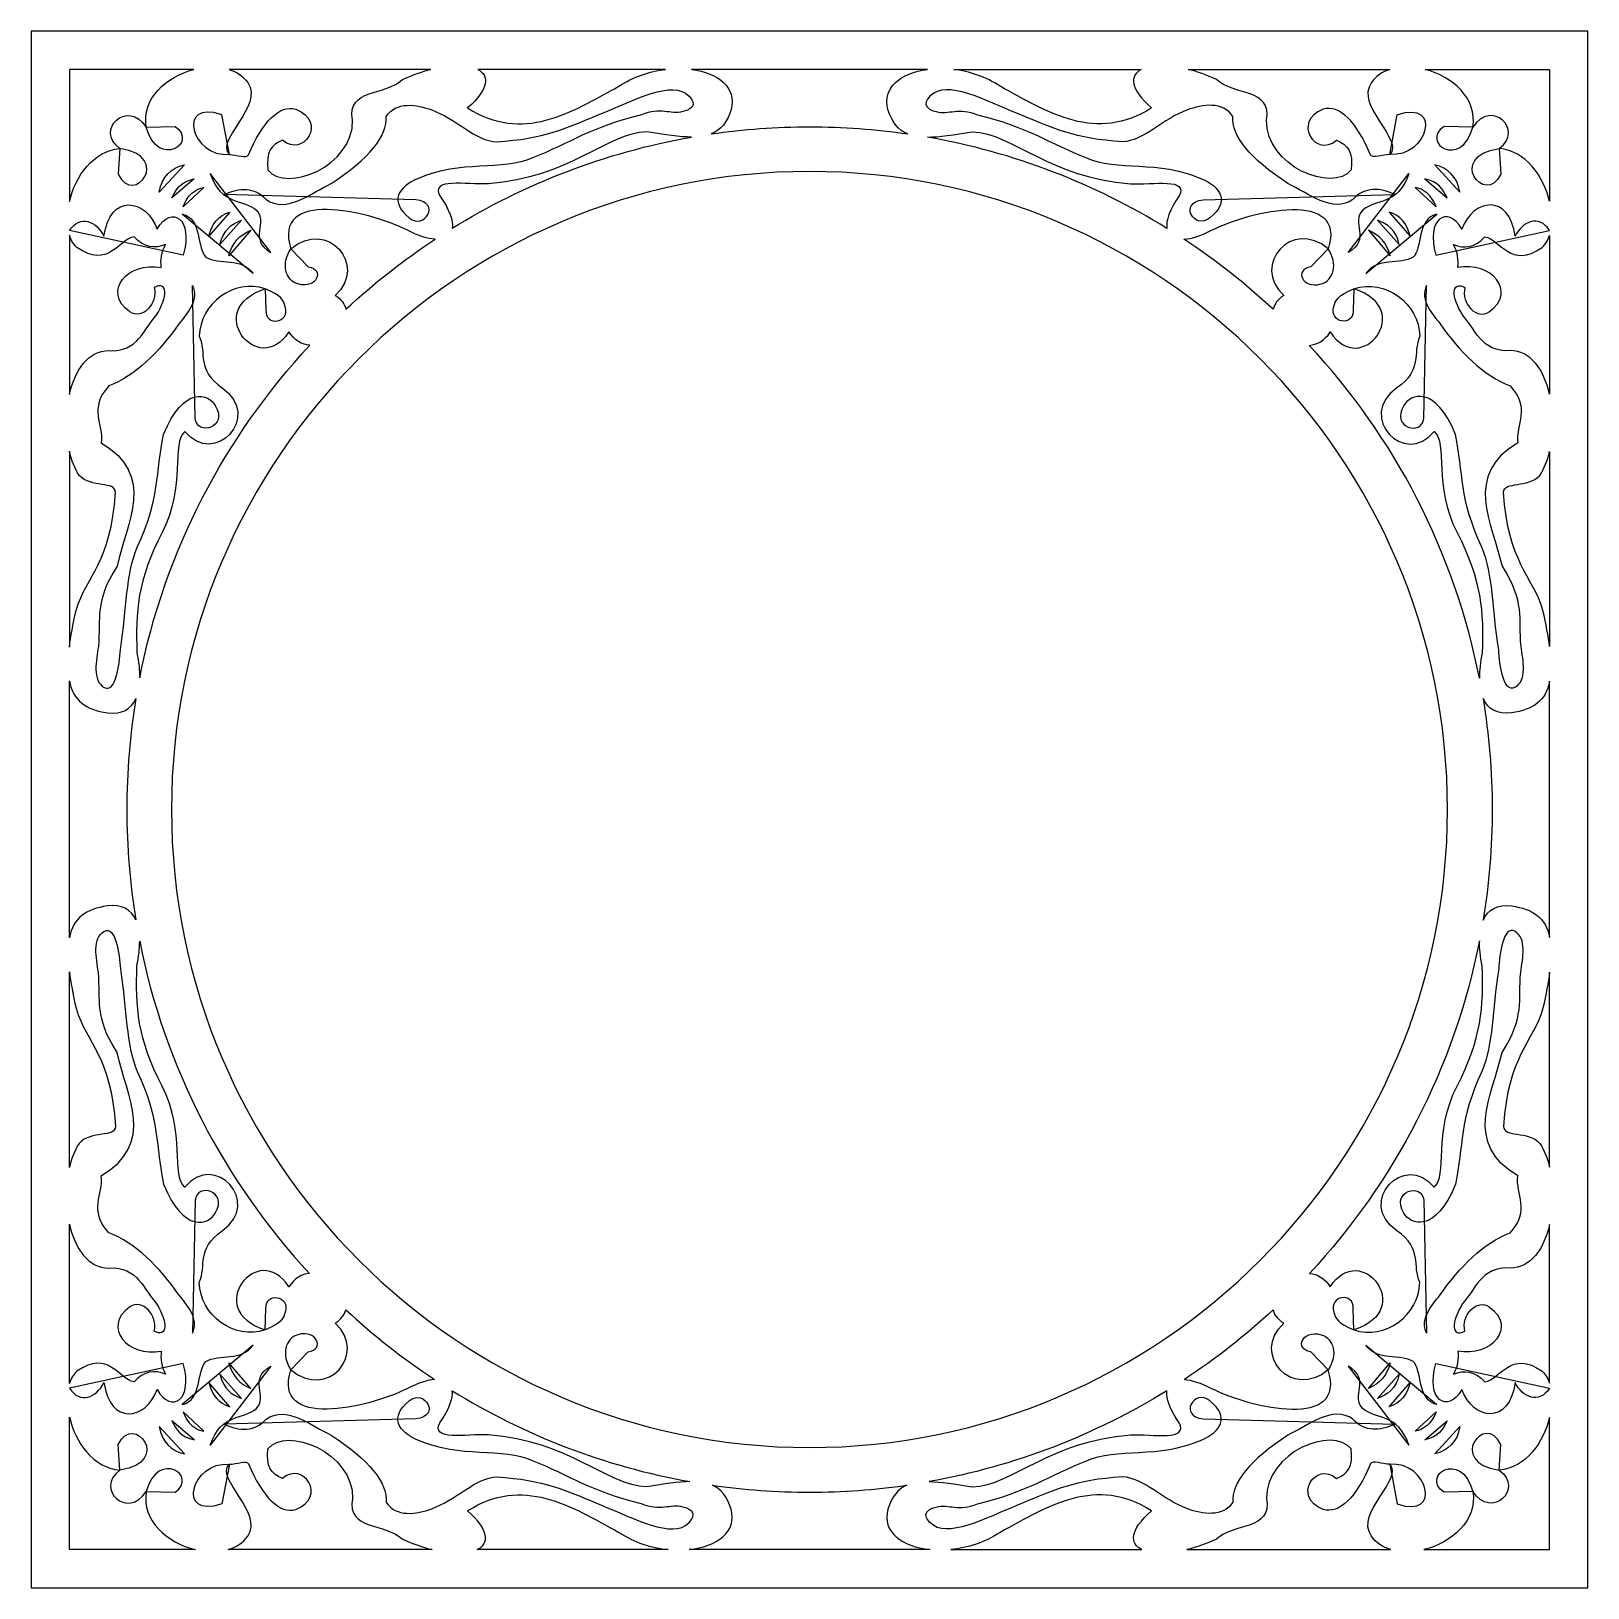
# Model space of a CAD drawing. Header units: centimetres. Extents: x 1.5 to 11.7, y -1.2 to 9.
import ezdxf

# ---------------------------------------------------------------- set-up
doc = ezdxf.new("R2010")
doc.units = ezdxf.units.CM
doc.header["$MEASUREMENT"] = 0
doc.layers.add('layer 1', color=7, linetype='Continuous')

msp = doc.modelspace()

# ---------------------------------------------------------------- linework, layer by layer
at = {"layer": 'layer 1', "color": 250}
for points, knots in [([(1.50051, 9.00077), (1.50051, 9.00077), (11.67524, 9.00077), (11.67524, 9.00077), (11.67524, 9.00077), (11.67524, 9.00077), (11.67524, -1.17396), (11.67524, -1.17396), (11.67524, -1.17396), (11.67524, -1.17396), (1.50051, -1.17396), (1.50051, -1.17396), (1.50051, -1.17396), (1.50051, -1.17396), (1.50051, 9.00077), (1.50051, 9.00077)], [0, 0, 0, 0, 0.2, 0.2, 0.2, 0.2, 0.4, 0.4, 0.4, 0.4, 0.6, 0.6, 0.6, 0.6, 1, 1, 1, 1]), ([(2.56496, 8.75057), (2.38618, 8.70413), (2.22086, 8.56069), (2.25312, 8.37319), (2.25312, 8.37319), (2.13099, 8.55987), (1.91408, 8.35656), (2.07997, 8.2328), (2.07997, 8.2328), (1.90602, 8.21855), (1.78969, 8.05178), (1.7507, 7.88695), (1.7507, 7.88695), (1.7507, 7.88695), (1.7507, 8.75057), (1.7507, 8.75057), (1.7507, 8.75057), (1.7507, 8.75057), (2.56496, 8.75057), (2.56496, 8.75057)], [0, 0, 0, 0, 0.16666667, 0.16666667, 0.16666667, 0.16666667, 0.33333333, 0.33333333, 0.33333333, 0.33333333, 0.5, 0.5, 0.5, 0.5, 0.66666667, 0.66666667, 0.66666667, 0.66666667, 1, 1, 1, 1]), ([(4.11311, 8.75057), (4.05455, 8.73566), (3.99218, 8.71383), (3.92868, 8.68458), (3.92868, 8.68458), (3.8197, 8.57744), (3.56048, 8.62993), (3.60174, 8.4195), (3.60174, 8.4195), (3.60764, 8.118), (3.16743, 7.94142), (3.04728, 8.09381), (3.04728, 8.09381), (3.03448, 8.21046), (3.07027, 8.25974), (3.14365, 8.28752), (3.14365, 8.28752), (3.28105, 8.16905), (3.43723, 8.40921), (3.23119, 8.49018), (3.23119, 8.49018), (3.1235, 8.52261), (3.01351, 8.40918), (2.9206, 8.19152), (2.9206, 8.19152), (2.91103, 8.16912), (2.84322, 8.19184), (2.79598, 8.19536), (2.79598, 8.19536), (2.6997, 8.28995), (3.0246, 8.50901), (2.91584, 8.66425), (2.91584, 8.66425), (2.88634, 8.70648), (2.84386, 8.73463), (2.79448, 8.75057), (2.79448, 8.75057), (2.79448, 8.75057), (4.11311, 8.75057), (4.11311, 8.75057)], [0, 0, 0, 0, 0.09090909, 0.09090909, 0.09090909, 0.09090909, 0.18181818, 0.18181818, 0.18181818, 0.18181818, 0.27272727, 0.27272727, 0.27272727, 0.27272727, 0.36363636, 0.36363636, 0.36363636, 0.36363636, 0.45454545, 0.45454545, 0.45454545, 0.45454545, 0.54545455, 0.54545455, 0.54545455, 0.54545455, 0.63636364, 0.63636364, 0.63636364, 0.63636364, 0.72727273, 0.72727273, 0.72727273, 0.72727273, 0.81818182, 0.81818182, 0.81818182, 0.81818182, 1, 1, 1, 1]), ([(5.64568, 8.75057), (5.54256, 8.73782), (5.43561, 8.70234), (5.34246, 8.6404), (5.34246, 8.6404), (5.02471, 8.46592), (4.71439, 8.26973), (4.35281, 8.49902), (4.35281, 8.49902), (4.49486, 8.62354), (4.49676, 8.71065), (4.41954, 8.75057), (4.41954, 8.75057), (4.41954, 8.75057), (5.64568, 8.75057), (5.64568, 8.75057)], [0, 0, 0, 0, 0.2, 0.2, 0.2, 0.2, 0.4, 0.4, 0.4, 0.4, 0.6, 0.6, 0.6, 0.6, 1, 1, 1, 1]), ([(6.0753, 8.489), (6.11535, 8.63229), (5.99099, 8.72746), (5.81756, 8.75057), (5.81756, 8.75057), (5.81756, 8.75057), (7.35859, 8.75057), (7.35859, 8.75057), (7.35859, 8.75057), (7.18516, 8.72746), (7.0608, 8.63229), (7.10084, 8.489), (7.10084, 8.489), (7.1263, 8.40392), (7.16711, 8.35374), (7.23071, 8.32864), (7.23071, 8.32864), (7.02071, 8.35922), (6.80612, 8.37527), (6.58787, 8.37527), (6.58787, 8.37527), (6.36984, 8.37527), (6.15544, 8.35925), (5.94564, 8.32873), (5.94564, 8.32873), (6.00912, 8.35386), (6.04987, 8.40402), (6.0753, 8.489)], [0, 0, 0, 0, 0.125, 0.125, 0.125, 0.125, 0.25, 0.25, 0.25, 0.25, 0.375, 0.375, 0.375, 0.375, 0.5, 0.5, 0.5, 0.5, 0.625, 0.625, 0.625, 0.625, 0.75, 0.75, 0.75, 0.75, 1, 1, 1, 1]), ([(7.53046, 8.75057), (7.63358, 8.73782), (7.74054, 8.70234), (7.83368, 8.6404), (7.83368, 8.6404), (8.15143, 8.46592), (8.46176, 8.26973), (8.82333, 8.49902), (8.82333, 8.49902), (8.68128, 8.62354), (8.67939, 8.71065), (8.7566, 8.75057), (8.7566, 8.75057), (8.7566, 8.75057), (7.53046, 8.75057), (7.53046, 8.75057)], [0, 0, 0, 0, 0.2, 0.2, 0.2, 0.2, 0.4, 0.4, 0.4, 0.4, 0.6, 0.6, 0.6, 0.6, 1, 1, 1, 1]), ([(9.06303, 8.75057), (9.12159, 8.73566), (9.18397, 8.71383), (9.24746, 8.68458), (9.24746, 8.68458), (9.35644, 8.57744), (9.61566, 8.62993), (9.5744, 8.4195), (9.5744, 8.4195), (9.5685, 8.118), (10.00872, 7.94142), (10.12886, 8.09381), (10.12886, 8.09381), (10.14167, 8.21046), (10.10588, 8.25974), (10.03249, 8.28752), (10.03249, 8.28752), (9.8951, 8.16905), (9.73892, 8.40921), (9.94495, 8.49018), (9.94495, 8.49018), (10.05264, 8.52261), (10.16264, 8.40918), (10.25555, 8.19152), (10.25555, 8.19152), (10.26511, 8.16912), (10.33292, 8.19184), (10.38017, 8.19536), (10.38017, 8.19536), (10.47644, 8.28995), (10.15155, 8.50901), (10.2603, 8.66425), (10.2603, 8.66425), (10.28981, 8.70648), (10.33228, 8.73463), (10.38166, 8.75057), (10.38166, 8.75057), (10.38166, 8.75057), (9.06303, 8.75057), (9.06303, 8.75057)], [0, 0, 0, 0, 0.09090909, 0.09090909, 0.09090909, 0.09090909, 0.18181818, 0.18181818, 0.18181818, 0.18181818, 0.27272727, 0.27272727, 0.27272727, 0.27272727, 0.36363636, 0.36363636, 0.36363636, 0.36363636, 0.45454545, 0.45454545, 0.45454545, 0.45454545, 0.54545455, 0.54545455, 0.54545455, 0.54545455, 0.63636364, 0.63636364, 0.63636364, 0.63636364, 0.72727273, 0.72727273, 0.72727273, 0.72727273, 0.81818182, 0.81818182, 0.81818182, 0.81818182, 1, 1, 1, 1]), ([(10.61117, 8.75057), (10.78996, 8.70413), (10.95528, 8.56069), (10.92302, 8.37319), (10.92302, 8.37319), (11.04516, 8.55987), (11.26206, 8.35656), (11.09617, 8.2328), (11.09617, 8.2328), (11.26956, 8.2186), (11.38568, 8.05287), (11.42504, 7.88857), (11.42504, 7.88857), (11.42504, 7.88857), (11.42504, 8.75057), (11.42504, 8.75057), (11.42504, 8.75057), (11.42504, 8.75057), (10.61117, 8.75057), (10.61117, 8.75057)], [0, 0, 0, 0, 0.16666667, 0.16666667, 0.16666667, 0.16666667, 0.33333333, 0.33333333, 0.33333333, 0.33333333, 0.5, 0.5, 0.5, 0.5, 0.66666667, 0.66666667, 0.66666667, 0.66666667, 1, 1, 1, 1]), ([(4.01571, 7.89752), (4.17911, 7.88399), (4.07602, 7.6975), (3.97062, 7.77992), (3.97062, 7.77992), (3.84351, 7.88479), (3.89318, 7.98344), (4.03334, 8.03865), (4.03334, 8.03865), (4.30318, 8.15952), (4.58282, 8.08439), (4.77818, 8.17194), (4.77818, 8.17194), (5.01534, 8.26558), (5.16992, 8.37936), (5.48966, 8.45287), (5.48966, 8.45287), (5.61604, 8.50647), (5.67393, 8.45333), (5.76002, 8.47472), (5.76002, 8.47472), (5.83866, 8.4906), (5.85419, 8.54274), (5.7764, 8.59487), (5.7764, 8.59487), (5.66015, 8.67462), (5.38479, 8.52274), (5.192, 8.44741), (5.192, 8.44741), (5.00159, 8.368), (4.85407, 8.29564), (4.54205, 8.27809), (4.54205, 8.27809), (4.40901, 8.28081), (4.27396, 8.43055), (4.11876, 8.48564), (4.11876, 8.48564), (4.01977, 8.52199), (3.88453, 8.54352), (3.82179, 8.44307), (3.82179, 8.44307), (3.83052, 8.31551), (3.71035, 8.16916), (3.46127, 8.00401), (3.46127, 8.00401), (3.33372, 7.9456), (3.16991, 7.80462), (3.03631, 7.90129), (3.03631, 7.90129), (2.9571, 7.98523), (2.86311, 7.97851), (2.7624, 7.93351), (2.7624, 7.93351), (2.7624, 7.93351), (4.01571, 7.89752), (4.01571, 7.89752)], [0, 0, 0, 0, 0.06666667, 0.06666667, 0.06666667, 0.06666667, 0.13333333, 0.13333333, 0.13333333, 0.13333333, 0.2, 0.2, 0.2, 0.2, 0.26666667, 0.26666667, 0.26666667, 0.26666667, 0.33333333, 0.33333333, 0.33333333, 0.33333333, 0.4, 0.4, 0.4, 0.4, 0.46666667, 0.46666667, 0.46666667, 0.46666667, 0.53333333, 0.53333333, 0.53333333, 0.53333333, 0.6, 0.6, 0.6, 0.6, 0.66666667, 0.66666667, 0.66666667, 0.66666667, 0.73333333, 0.73333333, 0.73333333, 0.73333333, 0.8, 0.8, 0.8, 0.8, 0.86666667, 0.86666667, 0.86666667, 0.86666667, 1, 1, 1, 1]), ([(9.16044, 7.89752), (8.99703, 7.88399), (9.10012, 7.6975), (9.20552, 7.77992), (9.20552, 7.77992), (9.33263, 7.88479), (9.28297, 7.98344), (9.1428, 8.03865), (9.1428, 8.03865), (8.87296, 8.15952), (8.59332, 8.08439), (8.39797, 8.17194), (8.39797, 8.17194), (8.16081, 8.26558), (8.00622, 8.37936), (7.68648, 8.45287), (7.68648, 8.45287), (7.56011, 8.50647), (7.50221, 8.45333), (7.41612, 8.47472), (7.41612, 8.47472), (7.33749, 8.4906), (7.32195, 8.54274), (7.39974, 8.59487), (7.39974, 8.59487), (7.51599, 8.67462), (7.79136, 8.52274), (7.98415, 8.44741), (7.98415, 8.44741), (8.17455, 8.368), (8.32208, 8.29564), (8.6341, 8.27809), (8.6341, 8.27809), (8.76714, 8.28081), (8.90219, 8.43055), (9.05738, 8.48564), (9.05738, 8.48564), (9.15638, 8.52199), (9.29162, 8.54352), (9.35436, 8.44307), (9.35436, 8.44307), (9.34563, 8.31551), (9.4658, 8.16916), (9.71487, 8.00401), (9.71487, 8.00401), (9.84243, 7.9456), (10.00624, 7.80462), (10.13983, 7.90129), (10.13983, 7.90129), (10.21905, 7.98523), (10.31304, 7.97851), (10.41375, 7.93351), (10.41375, 7.93351), (10.41375, 7.93351), (9.16044, 7.89752), (9.16044, 7.89752)], [0, 0, 0, 0, 0.06666667, 0.06666667, 0.06666667, 0.06666667, 0.13333333, 0.13333333, 0.13333333, 0.13333333, 0.2, 0.2, 0.2, 0.2, 0.26666667, 0.26666667, 0.26666667, 0.26666667, 0.33333333, 0.33333333, 0.33333333, 0.33333333, 0.4, 0.4, 0.4, 0.4, 0.46666667, 0.46666667, 0.46666667, 0.46666667, 0.53333333, 0.53333333, 0.53333333, 0.53333333, 0.6, 0.6, 0.6, 0.6, 0.66666667, 0.66666667, 0.66666667, 0.66666667, 0.73333333, 0.73333333, 0.73333333, 0.73333333, 0.8, 0.8, 0.8, 0.8, 0.86666667, 0.86666667, 0.86666667, 0.86666667, 1, 1, 1, 1]), ([(2.79598, 8.19536), (2.5484, 8.1722), (2.44474, 8.55796), (2.74771, 8.45421), (2.74771, 8.45421), (2.74771, 8.45421), (2.79598, 8.19536), (2.79598, 8.19536)], [0, 0, 0, 0, 0.33333333, 0.33333333, 0.33333333, 0.33333333, 1, 1, 1, 1]), ([(10.38017, 8.19536), (10.62774, 8.1722), (10.7314, 8.55796), (10.42844, 8.45421), (10.42844, 8.45421), (10.42844, 8.45421), (10.38017, 8.19536), (10.38017, 8.19536)], [0, 0, 0, 0, 0.33333333, 0.33333333, 0.33333333, 0.33333333, 1, 1, 1, 1]), ([(2.25312, 8.37319), (2.33035, 8.09346), (2.59745, 8.27237), (2.44097, 8.37825), (2.44097, 8.37825), (2.44097, 8.37825), (2.25312, 8.37319), (2.25312, 8.37319)], [0, 0, 0, 0, 0.33333333, 0.33333333, 0.33333333, 0.33333333, 1, 1, 1, 1]), ([(4.2521, 7.71205), (4.25998, 7.76167), (4.23543, 7.83474), (4.17183, 7.92393), (4.17183, 7.92393), (4.10887, 8.04436), (4.34105, 7.99575), (4.49005, 8.00349), (4.49005, 8.00349), (5.01793, 8.04199), (5.25765, 8.33179), (5.52527, 8.34346), (5.52527, 8.34346), (5.64482, 8.32169), (5.74074, 8.30804), (5.81756, 8.30833), (5.81756, 8.30833), (5.25248, 8.20924), (4.72338, 8.0033), (4.2521, 7.71205)], [0, 0, 0, 0, 0.16666667, 0.16666667, 0.16666667, 0.16666667, 0.33333333, 0.33333333, 0.33333333, 0.33333333, 0.5, 0.5, 0.5, 0.5, 0.66666667, 0.66666667, 0.66666667, 0.66666667, 1, 1, 1, 1]), ([(8.92409, 7.71177), (8.91607, 7.7614), (8.9406, 7.83457), (9.00432, 7.92393), (9.00432, 7.92393), (9.06727, 8.04436), (8.8351, 7.99575), (8.68609, 8.00349), (8.68609, 8.00349), (8.15822, 8.04199), (7.9185, 8.33179), (7.65088, 8.34346), (7.65088, 8.34346), (7.53111, 8.32165), (7.43506, 8.30799), (7.35817, 8.30833), (7.35817, 8.30833), (7.92344, 8.20921), (8.45269, 8.00317), (8.92409, 7.71177)], [0, 0, 0, 0, 0.16666667, 0.16666667, 0.16666667, 0.16666667, 0.33333333, 0.33333333, 0.33333333, 0.33333333, 0.5, 0.5, 0.5, 0.5, 0.66666667, 0.66666667, 0.66666667, 0.66666667, 1, 1, 1, 1]), ([(10.92302, 8.37319), (10.8458, 8.09346), (10.57869, 8.27237), (10.73517, 8.37825), (10.73517, 8.37825), (10.73517, 8.37825), (10.92302, 8.37319), (10.92302, 8.37319)], [0, 0, 0, 0, 0.33333333, 0.33333333, 0.33333333, 0.33333333, 1, 1, 1, 1]), ([(2.07997, 8.2328), (2.43017, 8.18439), (2.17072, 7.84922), (2.06997, 8.06568), (2.06997, 8.06568), (2.06997, 8.06568), (2.07997, 8.2328), (2.07997, 8.2328)], [0, 0, 0, 0, 0.33333333, 0.33333333, 0.33333333, 0.33333333, 1, 1, 1, 1]), ([(11.09617, 8.2328), (10.74597, 8.18439), (11.00542, 7.84922), (11.10618, 8.06568), (11.10618, 8.06568), (11.10618, 8.06568), (11.09617, 8.2328), (11.09617, 8.2328)], [0, 0, 0, 0, 0.33333333, 0.33333333, 0.33333333, 0.33333333, 1, 1, 1, 1]), ([(2.50199, 8.12696), (2.41445, 8.10562), (2.35513, 8.05137), (2.33704, 7.94899), (2.33704, 7.94899), (2.33704, 7.94899), (2.50199, 8.12696), (2.50199, 8.12696)], [0, 0, 0, 0, 0.33333333, 0.33333333, 0.33333333, 0.33333333, 1, 1, 1, 1]), ([(6.58787, 8.08337), (8.88461, 8.08337), (10.75784, 6.21014), (10.75784, 3.9134), (10.75784, 3.9134), (10.75784, 1.61666), (8.88461, -0.25657), (6.58787, -0.25657), (6.58787, -0.25657), (4.29113, -0.25657), (2.4179, 1.61666), (2.4179, 3.9134), (2.4179, 3.9134), (2.4179, 6.21014), (4.29113, 8.08337), (6.58787, 8.08337)], [0, 0, 0, 0, 0.2, 0.2, 0.2, 0.2, 0.4, 0.4, 0.4, 0.4, 0.6, 0.6, 0.6, 0.6, 1, 1, 1, 1]), ([(3.0682, 7.55431), (2.91518, 7.63505), (3.05224, 7.75521), (2.97245, 7.83032), (2.97245, 7.83032), (2.89452, 7.90448), (2.74056, 7.85754), (2.67109, 8.06971), (2.67109, 8.06971), (2.67109, 8.06971), (3.0682, 7.55431), (3.0682, 7.55431)], [0, 0, 0, 0, 0.25, 0.25, 0.25, 0.25, 0.5, 0.5, 0.5, 0.5, 1, 1, 1, 1]), ([(10.10794, 7.55431), (10.26096, 7.63505), (10.1239, 7.75521), (10.2037, 7.83032), (10.2037, 7.83032), (10.28162, 7.90448), (10.43558, 7.85754), (10.50505, 8.06971), (10.50505, 8.06971), (10.50505, 8.06971), (10.10794, 7.55431), (10.10794, 7.55431)], [0, 0, 0, 0, 0.25, 0.25, 0.25, 0.25, 0.5, 0.5, 0.5, 0.5, 1, 1, 1, 1]), ([(10.67416, 8.12696), (10.7617, 8.10562), (10.82102, 8.05137), (10.83911, 7.94899), (10.83911, 7.94899), (10.83911, 7.94899), (10.67416, 8.12696), (10.67416, 8.12696)], [0, 0, 0, 0, 0.33333333, 0.33333333, 0.33333333, 0.33333333, 1, 1, 1, 1]), ([(2.49356, 7.53692), (2.56546, 7.77075), (2.417, 7.8711), (2.32412, 7.70636), (2.32412, 7.70636), (2.25377, 7.90598), (2.01276, 7.94396), (1.97649, 7.65962), (1.97649, 7.65962), (1.92731, 7.7599), (1.82086, 7.80382), (1.7507, 7.69784), (1.7507, 7.69784), (1.7507, 7.69784), (2.49356, 7.53692), (2.49356, 7.53692)], [0, 0, 0, 0, 0.2, 0.2, 0.2, 0.2, 0.4, 0.4, 0.4, 0.4, 0.6, 0.6, 0.6, 0.6, 1, 1, 1, 1]), ([(2.56565, 8.03581), (2.47869, 8.01612), (2.44595, 7.96593), (2.42096, 7.91138), (2.42096, 7.91138), (2.42096, 7.91138), (2.56565, 8.03581), (2.56565, 8.03581)], [0, 0, 0, 0, 0.33333333, 0.33333333, 0.33333333, 0.33333333, 1, 1, 1, 1]), ([(2.62931, 7.97938), (2.57674, 7.97166), (2.51887, 7.92729), (2.4933, 7.85205), (2.4933, 7.85205), (2.4933, 7.85205), (2.62931, 7.97938), (2.62931, 7.97938)], [0, 0, 0, 0, 0.33333333, 0.33333333, 0.33333333, 0.33333333, 1, 1, 1, 1]), ([(3.55791, 7.18349), (3.5498, 7.21641), (3.52806, 7.24771), (3.48858, 7.27345), (3.48858, 7.27345), (3.70585, 7.47413), (3.43293, 7.78032), (3.19844, 7.57763), (3.19844, 7.57763), (3.07216, 7.97034), (3.70026, 7.82979), (3.96124, 7.6993), (3.96124, 7.6993), (4.03285, 7.66206), (4.09342, 7.64346), (4.14054, 7.64075), (4.14054, 7.64075), (3.93377, 7.50437), (3.73888, 7.35135), (3.55791, 7.18349)], [0, 0, 0, 0, 0.16666667, 0.16666667, 0.16666667, 0.16666667, 0.33333333, 0.33333333, 0.33333333, 0.33333333, 0.5, 0.5, 0.5, 0.5, 0.66666667, 0.66666667, 0.66666667, 0.66666667, 1, 1, 1, 1]), ([(9.61817, 7.18318), (9.62621, 7.21621), (9.64796, 7.24763), (9.68756, 7.27345), (9.68756, 7.27345), (9.4703, 7.47413), (9.74322, 7.78032), (9.97771, 7.57763), (9.97771, 7.57763), (10.10398, 7.97034), (9.47588, 7.82979), (9.2149, 7.6993), (9.2149, 7.6993), (9.1431, 7.66196), (9.0824, 7.64337), (9.03522, 7.64074), (9.03522, 7.64074), (9.24212, 7.50427), (9.43711, 7.35116), (9.61817, 7.18318)], [0, 0, 0, 0, 0.16666667, 0.16666667, 0.16666667, 0.16666667, 0.33333333, 0.33333333, 0.33333333, 0.33333333, 0.5, 0.5, 0.5, 0.5, 0.66666667, 0.66666667, 0.66666667, 0.66666667, 1, 1, 1, 1]), ([(10.54683, 7.97938), (10.5994, 7.97166), (10.65728, 7.92729), (10.68284, 7.85205), (10.68284, 7.85205), (10.68284, 7.85205), (10.54683, 7.97938), (10.54683, 7.97938)], [0, 0, 0, 0, 0.33333333, 0.33333333, 0.33333333, 0.33333333, 1, 1, 1, 1]), ([(10.61049, 8.03581), (10.69746, 8.01612), (10.73019, 7.96593), (10.75519, 7.91138), (10.75519, 7.91138), (10.75519, 7.91138), (10.61049, 8.03581), (10.61049, 8.03581)], [0, 0, 0, 0, 0.33333333, 0.33333333, 0.33333333, 0.33333333, 1, 1, 1, 1]), ([(10.68259, 7.53692), (10.61068, 7.77075), (10.75914, 7.8711), (10.85202, 7.70636), (10.85202, 7.70636), (10.92238, 7.90598), (11.16338, 7.94396), (11.19966, 7.65962), (11.19966, 7.65962), (11.24874, 7.7597), (11.35488, 7.80366), (11.42504, 7.69845), (11.42504, 7.69845), (11.42504, 7.69845), (10.68259, 7.53692), (10.68259, 7.53692)], [0, 0, 0, 0, 0.2, 0.2, 0.2, 0.2, 0.4, 0.4, 0.4, 0.4, 0.6, 0.6, 0.6, 0.6, 1, 1, 1, 1]), ([(2.95273, 7.41631), (2.87481, 7.52521), (2.7293, 7.47076), (2.64292, 7.52333), (2.64292, 7.52333), (2.58284, 7.57496), (2.61852, 7.77868), (2.48802, 7.80497), (2.48802, 7.80497), (2.48802, 7.80497), (2.95273, 7.41631), (2.95273, 7.41631)], [0, 0, 0, 0, 0.25, 0.25, 0.25, 0.25, 0.5, 0.5, 0.5, 0.5, 1, 1, 1, 1]), ([(2.79961, 7.81857), (2.72681, 7.79504), (2.68089, 7.7424), (2.66185, 7.66064), (2.66185, 7.66064), (2.66185, 7.66064), (2.79961, 7.81857), (2.79961, 7.81857)], [0, 0, 0, 0, 0.33333333, 0.33333333, 0.33333333, 0.33333333, 1, 1, 1, 1]), ([(2.87522, 7.7648), (2.81239, 7.74022), (2.75651, 7.7033), (2.73409, 7.60687), (2.73409, 7.60687), (2.73409, 7.60687), (2.87522, 7.7648), (2.87522, 7.7648)], [0, 0, 0, 0, 0.33333333, 0.33333333, 0.33333333, 0.33333333, 1, 1, 1, 1]), ([(10.22341, 7.41631), (10.30133, 7.52521), (10.44685, 7.47076), (10.53322, 7.52333), (10.53322, 7.52333), (10.5933, 7.57496), (10.55763, 7.77868), (10.68812, 7.80497), (10.68812, 7.80497), (10.68812, 7.80497), (10.22341, 7.41631), (10.22341, 7.41631)], [0, 0, 0, 0, 0.25, 0.25, 0.25, 0.25, 0.5, 0.5, 0.5, 0.5, 1, 1, 1, 1]), ([(10.30093, 7.7648), (10.36376, 7.74022), (10.41964, 7.7033), (10.44205, 7.60687), (10.44205, 7.60687), (10.44205, 7.60687), (10.30093, 7.7648), (10.30093, 7.7648)], [0, 0, 0, 0, 0.33333333, 0.33333333, 0.33333333, 0.33333333, 1, 1, 1, 1]), ([(10.37653, 7.81857), (10.44934, 7.79504), (10.49526, 7.7424), (10.5143, 7.66064), (10.5143, 7.66064), (10.5143, 7.66064), (10.37653, 7.81857), (10.37653, 7.81857)], [0, 0, 0, 0, 0.33333333, 0.33333333, 0.33333333, 0.33333333, 1, 1, 1, 1]), ([(1.7507, 7.66661), (1.76105, 7.63421), (1.77703, 7.60679), (1.79906, 7.58699), (1.79906, 7.58699), (2.00529, 7.44404), (2.07467, 7.63915), (2.17357, 7.65718), (2.17357, 7.65718), (2.23829, 7.58524), (2.3076, 7.57748), (2.37948, 7.60571), (2.37948, 7.60571), (2.34999, 7.55579), (2.34511, 7.50587), (2.3514, 7.45595), (2.3514, 7.45595), (2.13428, 7.49744), (1.95921, 7.30146), (2.14549, 7.16581), (2.14549, 7.16581), (2.22555, 7.10873), (2.33237, 7.2225), (2.3046, 7.32492), (2.3046, 7.32492), (2.39382, 7.37143), (2.39581, 7.26587), (2.31864, 7.14241), (2.31864, 7.14241), (2.24252, 7.06598), (2.1959, 6.89563), (2.00978, 6.9131), (2.00978, 6.9131), (1.87342, 6.91389), (1.78728, 6.78633), (1.7507, 6.62609), (1.7507, 6.62609), (1.7507, 6.62609), (1.7507, 7.66661), (1.7507, 7.66661)], [0, 0, 0, 0, 0.09090909, 0.09090909, 0.09090909, 0.09090909, 0.18181818, 0.18181818, 0.18181818, 0.18181818, 0.27272727, 0.27272727, 0.27272727, 0.27272727, 0.36363636, 0.36363636, 0.36363636, 0.36363636, 0.45454545, 0.45454545, 0.45454545, 0.45454545, 0.54545455, 0.54545455, 0.54545455, 0.54545455, 0.63636364, 0.63636364, 0.63636364, 0.63636364, 0.72727273, 0.72727273, 0.72727273, 0.72727273, 0.81818182, 0.81818182, 0.81818182, 0.81818182, 1, 1, 1, 1]), ([(2.9357, 7.69928), (2.86429, 7.66988), (2.81501, 7.61612), (2.79289, 7.53295), (2.79289, 7.53295), (2.79289, 7.53295), (2.9357, 7.69928), (2.9357, 7.69928)], [0, 0, 0, 0, 0.33333333, 0.33333333, 0.33333333, 0.33333333, 1, 1, 1, 1]), ([(10.24045, 7.69928), (10.31185, 7.66988), (10.36113, 7.61612), (10.38325, 7.53295), (10.38325, 7.53295), (10.38325, 7.53295), (10.24045, 7.69928), (10.24045, 7.69928)], [0, 0, 0, 0, 0.33333333, 0.33333333, 0.33333333, 0.33333333, 1, 1, 1, 1]), ([(11.42504, 7.66535), (11.41469, 7.6335), (11.39883, 7.60653), (11.37708, 7.58699), (11.37708, 7.58699), (11.17086, 7.44404), (11.10147, 7.63915), (11.00257, 7.65718), (11.00257, 7.65718), (10.93785, 7.58524), (10.86854, 7.57748), (10.79666, 7.60571), (10.79666, 7.60571), (10.82615, 7.55579), (10.83104, 7.50587), (10.82474, 7.45595), (10.82474, 7.45595), (11.04186, 7.49744), (11.21693, 7.30146), (11.03065, 7.16581), (11.03065, 7.16581), (10.9506, 7.10873), (10.84377, 7.2225), (10.87154, 7.32492), (10.87154, 7.32492), (10.78232, 7.37143), (10.78033, 7.26587), (10.8575, 7.14241), (10.8575, 7.14241), (10.93363, 7.06598), (10.98024, 6.89563), (11.16637, 6.9131), (11.16637, 6.9131), (11.30222, 6.91389), (11.38823, 6.7873), (11.42504, 6.62789), (11.42504, 6.62789), (11.42504, 6.62789), (11.42504, 7.66535), (11.42504, 7.66535)], [0, 0, 0, 0, 0.09090909, 0.09090909, 0.09090909, 0.09090909, 0.18181818, 0.18181818, 0.18181818, 0.18181818, 0.27272727, 0.27272727, 0.27272727, 0.27272727, 0.36363636, 0.36363636, 0.36363636, 0.36363636, 0.45454545, 0.45454545, 0.45454545, 0.45454545, 0.54545455, 0.54545455, 0.54545455, 0.54545455, 0.63636364, 0.63636364, 0.63636364, 0.63636364, 0.72727273, 0.72727273, 0.72727273, 0.72727273, 0.81818182, 0.81818182, 0.81818182, 0.81818182, 1, 1, 1, 1]), ([(3.19844, 7.57763), (3.13225, 7.48275), (3.16244, 7.36947), (3.24453, 7.34818), (3.24453, 7.34818), (3.37248, 7.31248), (3.41971, 7.44538), (3.31207, 7.46021), (3.31207, 7.46021), (3.31207, 7.46021), (3.19844, 7.57763), (3.19844, 7.57763)], [0, 0, 0, 0, 0.25, 0.25, 0.25, 0.25, 0.5, 0.5, 0.5, 0.5, 1, 1, 1, 1]), ([(9.97771, 7.57763), (10.0439, 7.48275), (10.01371, 7.36947), (9.93162, 7.34818), (9.93162, 7.34818), (9.80367, 7.31248), (9.75644, 7.44538), (9.86407, 7.46021), (9.86407, 7.46021), (9.86407, 7.46021), (9.97771, 7.57763), (9.97771, 7.57763)], [0, 0, 0, 0, 0.25, 0.25, 0.25, 0.25, 0.5, 0.5, 0.5, 0.5, 1, 1, 1, 1]), ([(2.57351, 6.46973), (2.58144, 6.35023), (2.79395, 6.40951), (2.70343, 6.55296), (2.70343, 6.55296), (2.66722, 6.62961), (2.49364, 6.68972), (2.36661, 6.36364), (2.36661, 6.36364), (2.31378, 6.11781), (2.34201, 5.93984), (2.19367, 5.62857), (2.19367, 5.62857), (2.11684, 5.4384), (2.12915, 5.241), (2.08361, 4.95695), (2.08361, 4.95695), (2.07741, 4.85985), (2.05449, 4.6721), (1.97845, 4.71143), (1.97845, 4.71143), (1.89821, 4.75475), (1.9263, 4.88955), (1.93994, 4.97861), (1.93994, 4.97861), (1.95718, 5.17068), (1.91142, 5.26556), (2.06187, 5.50336), (2.06187, 5.50336), (2.12707, 5.79013), (2.31859, 6.09968), (1.95836, 6.30973), (1.95836, 6.30973), (1.97521, 6.4341), (1.8717, 6.53198), (2.00891, 6.68283), (2.00891, 6.68283), (2.18086, 6.74565), (2.3402, 6.90785), (2.46626, 7.08722), (2.46626, 7.08722), (2.52869, 7.16657), (2.59766, 7.2451), (2.55532, 7.33756), (2.55532, 7.33756), (2.55532, 7.33756), (2.57351, 6.46973), (2.57351, 6.46973)], [0, 0, 0, 0, 0.07692308, 0.07692308, 0.07692308, 0.07692308, 0.15384615, 0.15384615, 0.15384615, 0.15384615, 0.23076923, 0.23076923, 0.23076923, 0.23076923, 0.30769231, 0.30769231, 0.30769231, 0.30769231, 0.38461538, 0.38461538, 0.38461538, 0.38461538, 0.46153846, 0.46153846, 0.46153846, 0.46153846, 0.53846154, 0.53846154, 0.53846154, 0.53846154, 0.61538462, 0.61538462, 0.61538462, 0.61538462, 0.69230769, 0.69230769, 0.69230769, 0.69230769, 0.76923077, 0.76923077, 0.76923077, 0.76923077, 0.84615385, 0.84615385, 0.84615385, 0.84615385, 1, 1, 1, 1]), ([(2.20994, 4.77441), (2.21024, 4.82315), (2.20424, 4.8782), (2.19238, 4.93824), (2.19238, 4.93824), (2.18115, 5.20031), (2.1956, 5.41408), (2.35608, 5.72444), (2.35608, 5.72444), (2.51332, 6.03025), (2.41299, 6.30654), (2.50583, 6.38429), (2.50583, 6.38429), (2.69655, 6.14673), (3.01826, 6.48067), (2.74918, 6.66976), (2.74918, 6.66976), (2.57853, 6.78743), (2.64934, 6.89438), (2.59943, 7.0067), (2.59943, 7.0067), (2.60375, 7.21868), (2.82757, 7.38928), (3.02996, 7.31556), (3.02996, 7.31556), (2.61635, 7.18629), (2.98765, 6.72451), (3.1844, 7.03478), (3.1844, 7.03478), (3.22248, 6.97754), (3.27143, 6.95156), (3.32136, 6.94721), (3.32136, 6.94721), (2.76694, 6.35069), (2.37308, 5.60316), (2.20994, 4.77441)], [0, 0, 0, 0, 0.1, 0.1, 0.1, 0.1, 0.2, 0.2, 0.2, 0.2, 0.3, 0.3, 0.3, 0.3, 0.4, 0.4, 0.4, 0.4, 0.5, 0.5, 0.5, 0.5, 0.6, 0.6, 0.6, 0.6, 0.7, 0.7, 0.7, 0.7, 0.8, 0.8, 0.8, 0.8, 1, 1, 1, 1]), ([(10.96622, 4.77223), (10.96573, 4.8215), (10.97173, 4.8773), (10.98376, 4.93824), (10.98376, 4.93824), (10.99499, 5.20031), (10.98055, 5.41408), (10.82006, 5.72444), (10.82006, 5.72444), (10.66283, 6.03025), (10.76316, 6.30654), (10.67031, 6.38429), (10.67031, 6.38429), (10.47959, 6.14673), (10.15788, 6.48067), (10.42697, 6.66976), (10.42697, 6.66976), (10.59762, 6.78743), (10.5268, 6.89438), (10.57671, 7.0067), (10.57671, 7.0067), (10.57239, 7.21868), (10.34858, 7.38928), (10.14618, 7.31556), (10.14618, 7.31556), (10.55979, 7.18629), (10.1885, 6.72451), (9.99175, 7.03478), (9.99175, 7.03478), (9.95356, 6.9774), (9.90447, 6.95143), (9.85441, 6.94717), (9.85441, 6.94717), (10.4093, 6.35014), (10.80335, 5.60183), (10.96622, 4.77223)], [0, 0, 0, 0, 0.1, 0.1, 0.1, 0.1, 0.2, 0.2, 0.2, 0.2, 0.3, 0.3, 0.3, 0.3, 0.4, 0.4, 0.4, 0.4, 0.5, 0.5, 0.5, 0.5, 0.6, 0.6, 0.6, 0.6, 0.7, 0.7, 0.7, 0.7, 0.8, 0.8, 0.8, 0.8, 1, 1, 1, 1]), ([(10.60264, 6.46973), (10.5947, 6.35023), (10.38219, 6.40951), (10.47272, 6.55296), (10.47272, 6.55296), (10.50892, 6.62961), (10.68251, 6.68972), (10.80953, 6.36364), (10.80953, 6.36364), (10.86237, 6.11781), (10.83413, 5.93984), (10.98247, 5.62857), (10.98247, 5.62857), (11.0593, 5.4384), (11.04699, 5.241), (11.09253, 4.95695), (11.09253, 4.95695), (11.09874, 4.85985), (11.12166, 4.6721), (11.19769, 4.71143), (11.19769, 4.71143), (11.27793, 4.75475), (11.24985, 4.88955), (11.23621, 4.97861), (11.23621, 4.97861), (11.21896, 5.17068), (11.26472, 5.26556), (11.11428, 5.50336), (11.11428, 5.50336), (11.04907, 5.79013), (10.85755, 6.09968), (11.21778, 6.30973), (11.21778, 6.30973), (11.20093, 6.4341), (11.30444, 6.53198), (11.16723, 6.68283), (11.16723, 6.68283), (10.99528, 6.74565), (10.83594, 6.90785), (10.70989, 7.08722), (10.70989, 7.08722), (10.64746, 7.16657), (10.57848, 7.2451), (10.62083, 7.33756), (10.62083, 7.33756), (10.62083, 7.33756), (10.60264, 6.46973), (10.60264, 6.46973)], [0, 0, 0, 0, 0.07692308, 0.07692308, 0.07692308, 0.07692308, 0.15384615, 0.15384615, 0.15384615, 0.15384615, 0.23076923, 0.23076923, 0.23076923, 0.23076923, 0.30769231, 0.30769231, 0.30769231, 0.30769231, 0.38461538, 0.38461538, 0.38461538, 0.38461538, 0.46153846, 0.46153846, 0.46153846, 0.46153846, 0.53846154, 0.53846154, 0.53846154, 0.53846154, 0.61538462, 0.61538462, 0.61538462, 0.61538462, 0.69230769, 0.69230769, 0.69230769, 0.69230769, 0.76923077, 0.76923077, 0.76923077, 0.76923077, 0.84615385, 0.84615385, 0.84615385, 0.84615385, 1, 1, 1, 1]), ([(3.02996, 7.31556), (3.13412, 7.27701), (3.15338, 7.23846), (3.1605, 7.19991), (3.1605, 7.19991), (3.19807, 7.09253), (3.02609, 7.06464), (3.03529, 7.18014), (3.03529, 7.18014), (3.03529, 7.18014), (3.02996, 7.31556), (3.02996, 7.31556)], [0, 0, 0, 0, 0.25, 0.25, 0.25, 0.25, 0.5, 0.5, 0.5, 0.5, 1, 1, 1, 1]), ([(10.14618, 7.31556), (10.04202, 7.27701), (10.02277, 7.23846), (10.01564, 7.19991), (10.01564, 7.19991), (9.97808, 7.09253), (10.15005, 7.06464), (10.14085, 7.18014), (10.14085, 7.18014), (10.14085, 7.18014), (10.14618, 7.31556), (10.14618, 7.31556)], [0, 0, 0, 0, 0.25, 0.25, 0.25, 0.25, 0.5, 0.5, 0.5, 0.5, 1, 1, 1, 1]), ([(1.7507, 6.2555), (1.76472, 6.19539), (1.78596, 6.14086), (1.81447, 6.09745), (1.81447, 6.09745), (1.8954, 6.01128), (2.04878, 6.06195), (2.05189, 5.98651), (2.05189, 5.98651), (2.02244, 5.52253), (1.86421, 5.45027), (1.79451, 5.21435), (1.79451, 5.21435), (1.77368, 5.1233), (1.75905, 5.04419), (1.7507, 4.97548), (1.7507, 4.97548), (1.7507, 4.97548), (1.7507, 6.2555), (1.7507, 6.2555)], [0, 0, 0, 0, 0.16666667, 0.16666667, 0.16666667, 0.16666667, 0.33333333, 0.33333333, 0.33333333, 0.33333333, 0.5, 0.5, 0.5, 0.5, 0.66666667, 0.66666667, 0.66666667, 0.66666667, 1, 1, 1, 1]), ([(11.42504, 6.25382), (11.41102, 6.19437), (11.38991, 6.14046), (11.36167, 6.09745), (11.36167, 6.09745), (11.28074, 6.01128), (11.12737, 6.06195), (11.12425, 5.98651), (11.12425, 5.98651), (11.1537, 5.52253), (11.31194, 5.45027), (11.38164, 5.21435), (11.38164, 5.21435), (11.40214, 5.12469), (11.41663, 5.04662), (11.42504, 4.97865), (11.42504, 4.97865), (11.42504, 4.97865), (11.42504, 6.25382), (11.42504, 6.25382)], [0, 0, 0, 0, 0.16666667, 0.16666667, 0.16666667, 0.16666667, 0.33333333, 0.33333333, 0.33333333, 0.33333333, 0.5, 0.5, 0.5, 0.5, 0.66666667, 0.66666667, 0.66666667, 0.66666667, 1, 1, 1, 1]), ([(1.7507, 3.07493), (1.77584, 3.20611), (1.85814, 3.2621), (1.99978, 3.2837), (1.99978, 3.2837), (2.09353, 3.29499), (2.15383, 3.26037), (2.18481, 3.192), (2.18481, 3.192), (2.14634, 3.42694), (2.126, 3.66786), (2.126, 3.9134), (2.126, 3.9134), (2.126, 4.16006), (2.14652, 4.40204), (2.18534, 4.638), (2.18534, 4.638), (2.15452, 4.56886), (2.09406, 4.53379), (1.99978, 4.54514), (1.99978, 4.54514), (1.85814, 4.56674), (1.77584, 4.62274), (1.7507, 4.75392), (1.7507, 4.75392), (1.7507, 4.75392), (1.7507, 3.07493), (1.7507, 3.07493)], [0, 0, 0, 0, 0.125, 0.125, 0.125, 0.125, 0.25, 0.25, 0.25, 0.25, 0.375, 0.375, 0.375, 0.375, 0.5, 0.5, 0.5, 0.5, 0.625, 0.625, 0.625, 0.625, 0.75, 0.75, 0.75, 0.75, 1, 1, 1, 1]), ([(11.42504, 3.07689), (11.39946, 3.20665), (11.31729, 3.26221), (11.17636, 3.2837), (11.17636, 3.2837), (11.08199, 3.29507), (11.02149, 3.25992), (10.99071, 3.19063), (10.99071, 3.19063), (11.02933, 3.42602), (11.04974, 3.66738), (11.04974, 3.9134), (11.04974, 3.9134), (11.04974, 4.16056), (11.02913, 4.40304), (10.99016, 4.63945), (10.99016, 4.63945), (11.02077, 4.56935), (11.08143, 4.53371), (11.17636, 4.54514), (11.17636, 4.54514), (11.31729, 4.56663), (11.39946, 4.62219), (11.42504, 4.75196), (11.42504, 4.75196), (11.42504, 4.75196), (11.42504, 3.07689), (11.42504, 3.07689)], [0, 0, 0, 0, 0.125, 0.125, 0.125, 0.125, 0.25, 0.25, 0.25, 0.25, 0.375, 0.375, 0.375, 0.375, 0.5, 0.5, 0.5, 0.5, 0.625, 0.625, 0.625, 0.625, 0.75, 0.75, 0.75, 0.75, 1, 1, 1, 1]), ([(2.57351, 1.35911), (2.58144, 1.47861), (2.79395, 1.41933), (2.70343, 1.27589), (2.70343, 1.27589), (2.66722, 1.19923), (2.49364, 1.13913), (2.36661, 1.46521), (2.36661, 1.46521), (2.31378, 1.71103), (2.34201, 1.88901), (2.19367, 2.20027), (2.19367, 2.20027), (2.11684, 2.39045), (2.12915, 2.58784), (2.08361, 2.8719), (2.08361, 2.8719), (2.07741, 2.969), (2.05449, 3.15674), (1.97845, 3.11742), (1.97845, 3.11742), (1.89821, 3.07409), (1.9263, 2.9393), (1.93994, 2.85023), (1.93994, 2.85023), (1.95718, 2.65816), (1.91142, 2.56329), (2.06187, 2.32549), (2.06187, 2.32549), (2.12707, 2.03872), (2.31859, 1.72917), (1.95836, 1.51911), (1.95836, 1.51911), (1.97521, 1.39475), (1.8717, 1.29686), (2.00891, 1.14602), (2.00891, 1.14602), (2.18086, 1.0832), (2.3402, 0.92099), (2.46626, 0.74163), (2.46626, 0.74163), (2.52869, 0.66227), (2.59766, 0.58374), (2.55532, 0.49129), (2.55532, 0.49129), (2.55532, 0.49129), (2.57351, 1.35911), (2.57351, 1.35911)], [0, 0, 0, 0, 0.07692308, 0.07692308, 0.07692308, 0.07692308, 0.15384615, 0.15384615, 0.15384615, 0.15384615, 0.23076923, 0.23076923, 0.23076923, 0.23076923, 0.30769231, 0.30769231, 0.30769231, 0.30769231, 0.38461538, 0.38461538, 0.38461538, 0.38461538, 0.46153846, 0.46153846, 0.46153846, 0.46153846, 0.53846154, 0.53846154, 0.53846154, 0.53846154, 0.61538462, 0.61538462, 0.61538462, 0.61538462, 0.69230769, 0.69230769, 0.69230769, 0.69230769, 0.76923077, 0.76923077, 0.76923077, 0.76923077, 0.84615385, 0.84615385, 0.84615385, 0.84615385, 1, 1, 1, 1]), ([(10.60264, 1.35911), (10.5947, 1.47861), (10.38219, 1.41933), (10.47272, 1.27589), (10.47272, 1.27589), (10.50892, 1.19923), (10.68251, 1.13913), (10.80953, 1.46521), (10.80953, 1.46521), (10.86237, 1.71103), (10.83413, 1.88901), (10.98247, 2.20027), (10.98247, 2.20027), (11.0593, 2.39045), (11.04699, 2.58784), (11.09253, 2.8719), (11.09253, 2.8719), (11.09874, 2.969), (11.12166, 3.15674), (11.19769, 3.11742), (11.19769, 3.11742), (11.27793, 3.07409), (11.24985, 2.9393), (11.23621, 2.85023), (11.23621, 2.85023), (11.21896, 2.65816), (11.26472, 2.56329), (11.11428, 2.32549), (11.11428, 2.32549), (11.04907, 2.03872), (10.85755, 1.72917), (11.21778, 1.51911), (11.21778, 1.51911), (11.20093, 1.39475), (11.30444, 1.29686), (11.16723, 1.14602), (11.16723, 1.14602), (10.99528, 1.0832), (10.83594, 0.92099), (10.70989, 0.74163), (10.70989, 0.74163), (10.64746, 0.66227), (10.57848, 0.58374), (10.62083, 0.49129), (10.62083, 0.49129), (10.62083, 0.49129), (10.60264, 1.35911), (10.60264, 1.35911)], [0, 0, 0, 0, 0.07692308, 0.07692308, 0.07692308, 0.07692308, 0.15384615, 0.15384615, 0.15384615, 0.15384615, 0.23076923, 0.23076923, 0.23076923, 0.23076923, 0.30769231, 0.30769231, 0.30769231, 0.30769231, 0.38461538, 0.38461538, 0.38461538, 0.38461538, 0.46153846, 0.46153846, 0.46153846, 0.46153846, 0.53846154, 0.53846154, 0.53846154, 0.53846154, 0.61538462, 0.61538462, 0.61538462, 0.61538462, 0.69230769, 0.69230769, 0.69230769, 0.69230769, 0.76923077, 0.76923077, 0.76923077, 0.76923077, 0.84615385, 0.84615385, 0.84615385, 0.84615385, 1, 1, 1, 1]), ([(10.9662, 3.05446), (10.9659, 3.00572), (10.9719, 2.95065), (10.98376, 2.8906), (10.98376, 2.8906), (10.99499, 2.62854), (10.98055, 2.41476), (10.82006, 2.1044), (10.82006, 2.1044), (10.66283, 1.7986), (10.76316, 1.52231), (10.67031, 1.44456), (10.67031, 1.44456), (10.47959, 1.68212), (10.15788, 1.34818), (10.42697, 1.15909), (10.42697, 1.15909), (10.59762, 1.04141), (10.5268, 0.93446), (10.57671, 0.82215), (10.57671, 0.82215), (10.57239, 0.61017), (10.34858, 0.43957), (10.14618, 0.51328), (10.14618, 0.51328), (10.55979, 0.64256), (10.1885, 1.10433), (9.99175, 0.79407), (9.99175, 0.79407), (9.95401, 0.85078), (9.9056, 0.87679), (9.85615, 0.8815), (9.85615, 0.8815), (10.4101, 1.4782), (10.80348, 2.22577), (10.9662, 3.05446)], [0, 0, 0, 0, 0.1, 0.1, 0.1, 0.1, 0.2, 0.2, 0.2, 0.2, 0.3, 0.3, 0.3, 0.3, 0.4, 0.4, 0.4, 0.4, 0.5, 0.5, 0.5, 0.5, 0.6, 0.6, 0.6, 0.6, 0.7, 0.7, 0.7, 0.7, 0.8, 0.8, 0.8, 0.8, 1, 1, 1, 1]), ([(2.20997, 3.05228), (2.21007, 3.00408), (2.20407, 2.94975), (2.19238, 2.8906), (2.19238, 2.8906), (2.18115, 2.62854), (2.1956, 2.41476), (2.35608, 2.1044), (2.35608, 2.1044), (2.51332, 1.7986), (2.41299, 1.52231), (2.50583, 1.44456), (2.50583, 1.44456), (2.69655, 1.68212), (3.01826, 1.34818), (2.74918, 1.15909), (2.74918, 1.15909), (2.57853, 1.04141), (2.64934, 0.93446), (2.59943, 0.82215), (2.59943, 0.82215), (2.60375, 0.61017), (2.82757, 0.43957), (3.02996, 0.51328), (3.02996, 0.51328), (2.61635, 0.64256), (2.98765, 1.10433), (3.1844, 0.79407), (3.1844, 0.79407), (3.22204, 0.85064), (3.2703, 0.87666), (3.31963, 0.88146), (3.31963, 0.88146), (2.76614, 1.47764), (2.37294, 2.22444), (2.20997, 3.05228)], [0, 0, 0, 0, 0.1, 0.1, 0.1, 0.1, 0.2, 0.2, 0.2, 0.2, 0.3, 0.3, 0.3, 0.3, 0.4, 0.4, 0.4, 0.4, 0.5, 0.5, 0.5, 0.5, 0.6, 0.6, 0.6, 0.6, 0.7, 0.7, 0.7, 0.7, 0.8, 0.8, 0.8, 0.8, 1, 1, 1, 1]), ([(1.7507, 1.57335), (1.76472, 1.63347), (1.78596, 1.68798), (1.81447, 1.73139), (1.81447, 1.73139), (1.8954, 1.81757), (2.04878, 1.7669), (2.05189, 1.84234), (2.05189, 1.84234), (2.02244, 2.30632), (1.86421, 2.37857), (1.79451, 2.6145), (1.79451, 2.6145), (1.77368, 2.70555), (1.75905, 2.78466), (1.7507, 2.85337), (1.7507, 2.85337), (1.7507, 2.85337), (1.7507, 1.57335), (1.7507, 1.57335)], [0, 0, 0, 0, 0.16666667, 0.16666667, 0.16666667, 0.16666667, 0.33333333, 0.33333333, 0.33333333, 0.33333333, 0.5, 0.5, 0.5, 0.5, 0.66666667, 0.66666667, 0.66666667, 0.66666667, 1, 1, 1, 1]), ([(11.42504, 1.57503), (11.41102, 1.63448), (11.38991, 1.68838), (11.36167, 1.73139), (11.36167, 1.73139), (11.28074, 1.81757), (11.12737, 1.7669), (11.12425, 1.84234), (11.12425, 1.84234), (11.1537, 2.30632), (11.31194, 2.37857), (11.38164, 2.6145), (11.38164, 2.6145), (11.40214, 2.70416), (11.41663, 2.78223), (11.42504, 2.8502), (11.42504, 2.8502), (11.42504, 2.8502), (11.42504, 1.57503), (11.42504, 1.57503)], [0, 0, 0, 0, 0.16666667, 0.16666667, 0.16666667, 0.16666667, 0.33333333, 0.33333333, 0.33333333, 0.33333333, 0.5, 0.5, 0.5, 0.5, 0.66666667, 0.66666667, 0.66666667, 0.66666667, 1, 1, 1, 1]), ([(1.7507, 0.16224), (1.76105, 0.19463), (1.77703, 0.22206), (1.79906, 0.24186), (1.79906, 0.24186), (2.00529, 0.38481), (2.07467, 0.18969), (2.17357, 0.17166), (2.17357, 0.17166), (2.23829, 0.2436), (2.3076, 0.25137), (2.37948, 0.22314), (2.37948, 0.22314), (2.34999, 0.27305), (2.34511, 0.32297), (2.3514, 0.37289), (2.3514, 0.37289), (2.13428, 0.33141), (1.95921, 0.52739), (2.14549, 0.66304), (2.14549, 0.66304), (2.22555, 0.72012), (2.33237, 0.60634), (2.3046, 0.50392), (2.3046, 0.50392), (2.39382, 0.45742), (2.39581, 0.56298), (2.31864, 0.68644), (2.31864, 0.68644), (2.24252, 0.76287), (2.1959, 0.93321), (2.00978, 0.91574), (2.00978, 0.91574), (1.87342, 0.91496), (1.78728, 1.04251), (1.7507, 1.20277), (1.7507, 1.20277), (1.7507, 1.20277), (1.7507, 0.16224), (1.7507, 0.16224)], [0, 0, 0, 0, 0.09090909, 0.09090909, 0.09090909, 0.09090909, 0.18181818, 0.18181818, 0.18181818, 0.18181818, 0.27272727, 0.27272727, 0.27272727, 0.27272727, 0.36363636, 0.36363636, 0.36363636, 0.36363636, 0.45454545, 0.45454545, 0.45454545, 0.45454545, 0.54545455, 0.54545455, 0.54545455, 0.54545455, 0.63636364, 0.63636364, 0.63636364, 0.63636364, 0.72727273, 0.72727273, 0.72727273, 0.72727273, 0.81818182, 0.81818182, 0.81818182, 0.81818182, 1, 1, 1, 1]), ([(11.42504, 0.1635), (11.41469, 0.19534), (11.39883, 0.22231), (11.37708, 0.24186), (11.37708, 0.24186), (11.17086, 0.38481), (11.10147, 0.18969), (11.00257, 0.17166), (11.00257, 0.17166), (10.93785, 0.2436), (10.86854, 0.25137), (10.79666, 0.22314), (10.79666, 0.22314), (10.82615, 0.27305), (10.83104, 0.32297), (10.82474, 0.37289), (10.82474, 0.37289), (11.04186, 0.33141), (11.21693, 0.52739), (11.03065, 0.66304), (11.03065, 0.66304), (10.9506, 0.72012), (10.84377, 0.60634), (10.87154, 0.50392), (10.87154, 0.50392), (10.78232, 0.45742), (10.78033, 0.56298), (10.8575, 0.68644), (10.8575, 0.68644), (10.93363, 0.76287), (10.98024, 0.93321), (11.16637, 0.91574), (11.16637, 0.91574), (11.30222, 0.91496), (11.38823, 1.04155), (11.42504, 1.20095), (11.42504, 1.20095), (11.42504, 1.20095), (11.42504, 0.1635), (11.42504, 0.1635)], [0, 0, 0, 0, 0.09090909, 0.09090909, 0.09090909, 0.09090909, 0.18181818, 0.18181818, 0.18181818, 0.18181818, 0.27272727, 0.27272727, 0.27272727, 0.27272727, 0.36363636, 0.36363636, 0.36363636, 0.36363636, 0.45454545, 0.45454545, 0.45454545, 0.45454545, 0.54545455, 0.54545455, 0.54545455, 0.54545455, 0.63636364, 0.63636364, 0.63636364, 0.63636364, 0.72727273, 0.72727273, 0.72727273, 0.72727273, 0.81818182, 0.81818182, 0.81818182, 0.81818182, 1, 1, 1, 1]), ([(3.02996, 0.51328), (3.13412, 0.55183), (3.15338, 0.59039), (3.1605, 0.62894), (3.1605, 0.62894), (3.19807, 0.73632), (3.02609, 0.76421), (3.03529, 0.64871), (3.03529, 0.64871), (3.03529, 0.64871), (3.02996, 0.51328), (3.02996, 0.51328)], [0, 0, 0, 0, 0.25, 0.25, 0.25, 0.25, 0.5, 0.5, 0.5, 0.5, 1, 1, 1, 1]), ([(10.14618, 0.51328), (10.04202, 0.55183), (10.02277, 0.59039), (10.01564, 0.62894), (10.01564, 0.62894), (9.97808, 0.73632), (10.15005, 0.76421), (10.14085, 0.64871), (10.14085, 0.64871), (10.14085, 0.64871), (10.14618, 0.51328), (10.14618, 0.51328)], [0, 0, 0, 0, 0.25, 0.25, 0.25, 0.25, 0.5, 0.5, 0.5, 0.5, 1, 1, 1, 1]), ([(3.55745, 0.64374), (3.54904, 0.61142), (3.52741, 0.58071), (3.48858, 0.5554), (3.48858, 0.5554), (3.70585, 0.35472), (3.43293, 0.04852), (3.19844, 0.25122), (3.19844, 0.25122), (3.07216, -0.14149), (3.70026, -0.00095), (3.96124, 0.12954), (3.96124, 0.12954), (4.03146, 0.16606), (4.09104, 0.18462), (4.13776, 0.18789), (4.13776, 0.18789), (3.93185, 0.32392), (3.73775, 0.47646), (3.55745, 0.64374)], [0, 0, 0, 0, 0.16666667, 0.16666667, 0.16666667, 0.16666667, 0.33333333, 0.33333333, 0.33333333, 0.33333333, 0.5, 0.5, 0.5, 0.5, 0.66666667, 0.66666667, 0.66666667, 0.66666667, 1, 1, 1, 1]), ([(9.6186, 0.64403), (9.62696, 0.6116), (9.64861, 0.58079), (9.68756, 0.5554), (9.68756, 0.5554), (9.4703, 0.35472), (9.74322, 0.04852), (9.97771, 0.25122), (9.97771, 0.25122), (10.10398, -0.14149), (9.47588, -0.00095), (9.2149, 0.12954), (9.2149, 0.12954), (9.14451, 0.16615), (9.08479, 0.18472), (9.03802, 0.18792), (9.03802, 0.18792), (9.24404, 0.32402), (9.43823, 0.47665), (9.6186, 0.64403)], [0, 0, 0, 0, 0.16666667, 0.16666667, 0.16666667, 0.16666667, 0.33333333, 0.33333333, 0.33333333, 0.33333333, 0.5, 0.5, 0.5, 0.5, 0.66666667, 0.66666667, 0.66666667, 0.66666667, 1, 1, 1, 1]), ([(3.19844, 0.25122), (3.13225, 0.34609), (3.16244, 0.45937), (3.24453, 0.48067), (3.24453, 0.48067), (3.37248, 0.51636), (3.41971, 0.38346), (3.31207, 0.36864), (3.31207, 0.36864), (3.31207, 0.36864), (3.19844, 0.25122), (3.19844, 0.25122)], [0, 0, 0, 0, 0.25, 0.25, 0.25, 0.25, 0.5, 0.5, 0.5, 0.5, 1, 1, 1, 1]), ([(9.97771, 0.25122), (10.0439, 0.34609), (10.01371, 0.45937), (9.93162, 0.48067), (9.93162, 0.48067), (9.80367, 0.51636), (9.75644, 0.38346), (9.86407, 0.36864), (9.86407, 0.36864), (9.86407, 0.36864), (9.97771, 0.25122), (9.97771, 0.25122)], [0, 0, 0, 0, 0.25, 0.25, 0.25, 0.25, 0.5, 0.5, 0.5, 0.5, 1, 1, 1, 1]), ([(2.95273, 0.41254), (2.87481, 0.30364), (2.7293, 0.35809), (2.64292, 0.30552), (2.64292, 0.30552), (2.58284, 0.25388), (2.61852, 0.05016), (2.48802, 0.02387), (2.48802, 0.02387), (2.48802, 0.02387), (2.95273, 0.41254), (2.95273, 0.41254)], [0, 0, 0, 0, 0.25, 0.25, 0.25, 0.25, 0.5, 0.5, 0.5, 0.5, 1, 1, 1, 1]), ([(10.22341, 0.41254), (10.30133, 0.30364), (10.44685, 0.35809), (10.53322, 0.30552), (10.53322, 0.30552), (10.5933, 0.25388), (10.55763, 0.05016), (10.68812, 0.02387), (10.68812, 0.02387), (10.68812, 0.02387), (10.22341, 0.41254), (10.22341, 0.41254)], [0, 0, 0, 0, 0.25, 0.25, 0.25, 0.25, 0.5, 0.5, 0.5, 0.5, 1, 1, 1, 1]), ([(2.49356, 0.29192), (2.56546, 0.0581), (2.417, -0.04226), (2.32412, 0.12249), (2.32412, 0.12249), (2.25377, -0.07714), (2.01276, -0.11511), (1.97649, 0.16923), (1.97649, 0.16923), (1.92731, 0.06895), (1.82086, 0.02503), (1.7507, 0.13101), (1.7507, 0.13101), (1.7507, 0.13101), (2.49356, 0.29192), (2.49356, 0.29192)], [0, 0, 0, 0, 0.2, 0.2, 0.2, 0.2, 0.4, 0.4, 0.4, 0.4, 0.6, 0.6, 0.6, 0.6, 1, 1, 1, 1]), ([(3.0682, 0.27454), (2.91518, 0.1938), (3.05224, 0.07363), (2.97245, -0.00147), (2.97245, -0.00147), (2.89452, -0.07564), (2.74056, -0.0287), (2.67109, -0.24087), (2.67109, -0.24087), (2.67109, -0.24087), (3.0682, 0.27454), (3.0682, 0.27454)], [0, 0, 0, 0, 0.25, 0.25, 0.25, 0.25, 0.5, 0.5, 0.5, 0.5, 1, 1, 1, 1]), ([(2.87522, 0.06404), (2.81239, 0.08862), (2.75651, 0.12554), (2.73409, 0.22197), (2.73409, 0.22197), (2.73409, 0.22197), (2.87522, 0.06404), (2.87522, 0.06404)], [0, 0, 0, 0, 0.33333333, 0.33333333, 0.33333333, 0.33333333, 1, 1, 1, 1]), ([(2.9357, 0.12957), (2.86429, 0.15897), (2.81501, 0.21273), (2.79289, 0.29589), (2.79289, 0.29589), (2.79289, 0.29589), (2.9357, 0.12957), (2.9357, 0.12957)], [0, 0, 0, 0, 0.33333333, 0.33333333, 0.33333333, 0.33333333, 1, 1, 1, 1]), ([(10.10794, 0.27454), (10.26096, 0.1938), (10.1239, 0.07363), (10.2037, -0.00147), (10.2037, -0.00147), (10.28162, -0.07564), (10.43558, -0.0287), (10.50505, -0.24087), (10.50505, -0.24087), (10.50505, -0.24087), (10.10794, 0.27454), (10.10794, 0.27454)], [0, 0, 0, 0, 0.25, 0.25, 0.25, 0.25, 0.5, 0.5, 0.5, 0.5, 1, 1, 1, 1]), ([(10.24045, 0.12957), (10.31185, 0.15897), (10.36113, 0.21273), (10.38325, 0.29589), (10.38325, 0.29589), (10.38325, 0.29589), (10.24045, 0.12957), (10.24045, 0.12957)], [0, 0, 0, 0, 0.33333333, 0.33333333, 0.33333333, 0.33333333, 1, 1, 1, 1]), ([(10.30093, 0.06404), (10.36376, 0.08862), (10.41964, 0.12554), (10.44205, 0.22197), (10.44205, 0.22197), (10.44205, 0.22197), (10.30093, 0.06404), (10.30093, 0.06404)], [0, 0, 0, 0, 0.33333333, 0.33333333, 0.33333333, 0.33333333, 1, 1, 1, 1]), ([(10.68259, 0.29192), (10.61068, 0.0581), (10.75914, -0.04226), (10.85202, 0.12249), (10.85202, 0.12249), (10.92238, -0.07714), (11.16338, -0.11511), (11.19966, 0.16923), (11.19966, 0.16923), (11.24874, 0.06914), (11.35488, 0.02519), (11.42504, 0.1304), (11.42504, 0.1304), (11.42504, 0.1304), (10.68259, 0.29192), (10.68259, 0.29192)], [0, 0, 0, 0, 0.2, 0.2, 0.2, 0.2, 0.4, 0.4, 0.4, 0.4, 0.6, 0.6, 0.6, 0.6, 1, 1, 1, 1]), ([(2.79961, 0.01028), (2.72681, 0.0338), (2.68089, 0.08645), (2.66185, 0.16821), (2.66185, 0.16821), (2.66185, 0.16821), (2.79961, 0.01028), (2.79961, 0.01028)], [0, 0, 0, 0, 0.33333333, 0.33333333, 0.33333333, 0.33333333, 1, 1, 1, 1]), ([(4.01571, -0.06868), (4.17911, -0.05514), (4.07602, 0.13134), (3.97062, 0.04892), (3.97062, 0.04892), (3.84351, -0.05594), (3.89318, -0.1546), (4.03334, -0.20981), (4.03334, -0.20981), (4.30318, -0.33068), (4.58282, -0.25554), (4.77818, -0.34309), (4.77818, -0.34309), (5.01534, -0.43674), (5.16992, -0.55052), (5.48966, -0.62402), (5.48966, -0.62402), (5.61604, -0.67763), (5.67393, -0.62449), (5.76002, -0.64587), (5.76002, -0.64587), (5.83866, -0.66175), (5.85419, -0.71389), (5.7764, -0.76603), (5.7764, -0.76603), (5.66015, -0.84577), (5.38479, -0.6939), (5.192, -0.61856), (5.192, -0.61856), (5.00159, -0.53916), (4.85407, -0.46679), (4.54205, -0.44925), (4.54205, -0.44925), (4.40901, -0.45196), (4.27396, -0.60171), (4.11876, -0.65679), (4.11876, -0.65679), (4.01977, -0.69315), (3.88453, -0.71467), (3.82179, -0.61422), (3.82179, -0.61422), (3.83052, -0.48667), (3.71035, -0.34031), (3.46127, -0.17516), (3.46127, -0.17516), (3.33372, -0.11675), (3.16991, 0.02423), (3.03631, -0.07244), (3.03631, -0.07244), (2.9571, -0.15638), (2.86311, -0.14966), (2.7624, -0.10467), (2.7624, -0.10467), (2.7624, -0.10467), (4.01571, -0.06868), (4.01571, -0.06868)], [0, 0, 0, 0, 0.06666667, 0.06666667, 0.06666667, 0.06666667, 0.13333333, 0.13333333, 0.13333333, 0.13333333, 0.2, 0.2, 0.2, 0.2, 0.26666667, 0.26666667, 0.26666667, 0.26666667, 0.33333333, 0.33333333, 0.33333333, 0.33333333, 0.4, 0.4, 0.4, 0.4, 0.46666667, 0.46666667, 0.46666667, 0.46666667, 0.53333333, 0.53333333, 0.53333333, 0.53333333, 0.6, 0.6, 0.6, 0.6, 0.66666667, 0.66666667, 0.66666667, 0.66666667, 0.73333333, 0.73333333, 0.73333333, 0.73333333, 0.8, 0.8, 0.8, 0.8, 0.86666667, 0.86666667, 0.86666667, 0.86666667, 1, 1, 1, 1]), ([(4.25243, 0.11455), (4.25924, 0.06499), (4.23448, -0.00723), (4.17183, -0.09509), (4.17183, -0.09509), (4.10887, -0.21551), (4.34105, -0.16691), (4.49005, -0.17464), (4.49005, -0.17464), (5.01793, -0.21314), (5.25765, -0.50295), (5.52527, -0.51462), (5.52527, -0.51462), (5.63872, -0.49396), (5.73089, -0.4806), (5.80565, -0.47954), (5.80565, -0.47954), (5.24516, -0.37968), (4.72033, -0.17456), (4.25243, 0.11455)], [0, 0, 0, 0, 0.16666667, 0.16666667, 0.16666667, 0.16666667, 0.33333333, 0.33333333, 0.33333333, 0.33333333, 0.5, 0.5, 0.5, 0.5, 0.66666667, 0.66666667, 0.66666667, 0.66666667, 1, 1, 1, 1]), ([(9.16044, -0.06868), (8.99703, -0.05514), (9.10012, 0.13134), (9.20552, 0.04892), (9.20552, 0.04892), (9.33263, -0.05594), (9.28297, -0.1546), (9.1428, -0.20981), (9.1428, -0.20981), (8.87296, -0.33068), (8.59332, -0.25554), (8.39797, -0.34309), (8.39797, -0.34309), (8.16081, -0.43674), (8.00622, -0.55052), (7.68648, -0.62402), (7.68648, -0.62402), (7.56011, -0.67763), (7.50221, -0.62449), (7.41612, -0.64587), (7.41612, -0.64587), (7.33749, -0.66175), (7.32195, -0.71389), (7.39974, -0.76603), (7.39974, -0.76603), (7.51599, -0.84577), (7.79136, -0.6939), (7.98415, -0.61856), (7.98415, -0.61856), (8.17455, -0.53916), (8.32208, -0.46679), (8.6341, -0.44925), (8.6341, -0.44925), (8.76714, -0.45196), (8.90219, -0.60171), (9.05738, -0.65679), (9.05738, -0.65679), (9.15638, -0.69315), (9.29162, -0.71467), (9.35436, -0.61422), (9.35436, -0.61422), (9.34563, -0.48667), (9.4658, -0.34031), (9.71487, -0.17516), (9.71487, -0.17516), (9.84243, -0.11675), (10.00624, 0.02423), (10.13983, -0.07244), (10.13983, -0.07244), (10.21905, -0.15638), (10.31304, -0.14966), (10.41375, -0.10467), (10.41375, -0.10467), (10.41375, -0.10467), (9.16044, -0.06868), (9.16044, -0.06868)], [0, 0, 0, 0, 0.06666667, 0.06666667, 0.06666667, 0.06666667, 0.13333333, 0.13333333, 0.13333333, 0.13333333, 0.2, 0.2, 0.2, 0.2, 0.26666667, 0.26666667, 0.26666667, 0.26666667, 0.33333333, 0.33333333, 0.33333333, 0.33333333, 0.4, 0.4, 0.4, 0.4, 0.46666667, 0.46666667, 0.46666667, 0.46666667, 0.53333333, 0.53333333, 0.53333333, 0.53333333, 0.6, 0.6, 0.6, 0.6, 0.66666667, 0.66666667, 0.66666667, 0.66666667, 0.73333333, 0.73333333, 0.73333333, 0.73333333, 0.8, 0.8, 0.8, 0.8, 0.86666667, 0.86666667, 0.86666667, 0.86666667, 1, 1, 1, 1]), ([(8.92375, 0.11483), (8.91681, 0.06525), (8.94155, -0.00707), (9.00432, -0.09509), (9.00432, -0.09509), (9.06727, -0.21551), (8.8351, -0.16691), (8.68609, -0.17464), (8.68609, -0.17464), (8.15822, -0.21314), (7.9185, -0.50295), (7.65088, -0.51462), (7.65088, -0.51462), (7.53724, -0.49392), (7.44495, -0.48056), (7.37012, -0.47953), (7.37012, -0.47953), (7.93077, -0.37964), (8.45575, -0.17442), (8.92375, 0.11483)], [0, 0, 0, 0, 0.16666667, 0.16666667, 0.16666667, 0.16666667, 0.33333333, 0.33333333, 0.33333333, 0.33333333, 0.5, 0.5, 0.5, 0.5, 0.66666667, 0.66666667, 0.66666667, 0.66666667, 1, 1, 1, 1]), ([(10.37653, 0.01028), (10.44934, 0.0338), (10.49526, 0.08645), (10.5143, 0.16821), (10.5143, 0.16821), (10.5143, 0.16821), (10.37653, 0.01028), (10.37653, 0.01028)], [0, 0, 0, 0, 0.33333333, 0.33333333, 0.33333333, 0.33333333, 1, 1, 1, 1]), ([(2.57301, -0.92377), (2.39117, -0.87959), (2.22038, -0.73466), (2.25312, -0.54434), (2.25312, -0.54434), (2.13099, -0.73103), (1.91408, -0.52771), (2.07997, -0.40395), (2.07997, -0.40395), (1.90602, -0.38971), (1.78969, -0.22293), (1.7507, -0.0581), (1.7507, -0.0581), (1.7507, -0.0581), (1.7507, -0.92377), (1.7507, -0.92377), (1.7507, -0.92377), (1.7507, -0.92377), (2.57301, -0.92377), (2.57301, -0.92377)], [0, 0, 0, 0, 0.16666667, 0.16666667, 0.16666667, 0.16666667, 0.33333333, 0.33333333, 0.33333333, 0.33333333, 0.5, 0.5, 0.5, 0.5, 0.66666667, 0.66666667, 0.66666667, 0.66666667, 1, 1, 1, 1]), ([(2.07997, -0.40395), (2.43017, -0.35555), (2.17072, -0.02037), (2.06997, -0.23683), (2.06997, -0.23683), (2.06997, -0.23683), (2.07997, -0.40395), (2.07997, -0.40395)], [0, 0, 0, 0, 0.33333333, 0.33333333, 0.33333333, 0.33333333, 1, 1, 1, 1]), ([(2.56565, -0.20696), (2.47869, -0.18728), (2.44595, -0.13708), (2.42096, -0.08253), (2.42096, -0.08253), (2.42096, -0.08253), (2.56565, -0.20696), (2.56565, -0.20696)], [0, 0, 0, 0, 0.33333333, 0.33333333, 0.33333333, 0.33333333, 1, 1, 1, 1]), ([(2.62931, -0.15053), (2.57674, -0.14282), (2.51887, -0.09845), (2.4933, -0.02321), (2.4933, -0.02321), (2.4933, -0.02321), (2.62931, -0.15053), (2.62931, -0.15053)], [0, 0, 0, 0, 0.33333333, 0.33333333, 0.33333333, 0.33333333, 1, 1, 1, 1]), ([(10.54683, -0.15053), (10.5994, -0.14282), (10.65728, -0.09845), (10.68284, -0.02321), (10.68284, -0.02321), (10.68284, -0.02321), (10.54683, -0.15053), (10.54683, -0.15053)], [0, 0, 0, 0, 0.33333333, 0.33333333, 0.33333333, 0.33333333, 1, 1, 1, 1]), ([(10.60313, -0.92377), (10.78496, -0.87959), (10.95576, -0.73466), (10.92302, -0.54434), (10.92302, -0.54434), (11.04516, -0.73103), (11.26206, -0.52771), (11.09617, -0.40395), (11.09617, -0.40395), (11.26956, -0.38975), (11.38568, -0.22402), (11.42504, -0.05973), (11.42504, -0.05973), (11.42504, -0.05973), (11.42504, -0.92377), (11.42504, -0.92377), (11.42504, -0.92377), (11.42504, -0.92377), (10.60313, -0.92377), (10.60313, -0.92377)], [0, 0, 0, 0, 0.16666667, 0.16666667, 0.16666667, 0.16666667, 0.33333333, 0.33333333, 0.33333333, 0.33333333, 0.5, 0.5, 0.5, 0.5, 0.66666667, 0.66666667, 0.66666667, 0.66666667, 1, 1, 1, 1]), ([(10.61049, -0.20696), (10.69746, -0.18728), (10.73019, -0.13708), (10.75519, -0.08253), (10.75519, -0.08253), (10.75519, -0.08253), (10.61049, -0.20696), (10.61049, -0.20696)], [0, 0, 0, 0, 0.33333333, 0.33333333, 0.33333333, 0.33333333, 1, 1, 1, 1]), ([(11.09617, -0.40395), (10.74597, -0.35555), (11.00542, -0.02037), (11.10618, -0.23683), (11.10618, -0.23683), (11.10618, -0.23683), (11.09617, -0.40395), (11.09617, -0.40395)], [0, 0, 0, 0, 0.33333333, 0.33333333, 0.33333333, 0.33333333, 1, 1, 1, 1]), ([(2.50199, -0.29812), (2.41445, -0.27678), (2.35513, -0.22252), (2.33704, -0.12015), (2.33704, -0.12015), (2.33704, -0.12015), (2.50199, -0.29812), (2.50199, -0.29812)], [0, 0, 0, 0, 0.33333333, 0.33333333, 0.33333333, 0.33333333, 1, 1, 1, 1]), ([(4.12115, -0.92377), (4.06028, -0.90883), (3.99508, -0.88633), (3.92868, -0.85574), (3.92868, -0.85574), (3.8197, -0.74859), (3.56048, -0.80108), (3.60174, -0.59065), (3.60174, -0.59065), (3.60764, -0.28915), (3.16743, -0.11258), (3.04728, -0.26497), (3.04728, -0.26497), (3.03448, -0.38162), (3.07027, -0.4309), (3.14365, -0.45867), (3.14365, -0.45867), (3.28105, -0.3402), (3.43723, -0.58037), (3.23119, -0.66134), (3.23119, -0.66134), (3.1235, -0.69377), (3.01351, -0.58033), (2.9206, -0.36267), (2.9206, -0.36267), (2.91103, -0.34027), (2.84322, -0.363), (2.79598, -0.36651), (2.79598, -0.36651), (2.6997, -0.46111), (3.0246, -0.68017), (2.91584, -0.8354), (2.91584, -0.8354), (2.88506, -0.87947), (2.84018, -0.90825), (2.78805, -0.92377), (2.78805, -0.92377), (2.78805, -0.92377), (4.12115, -0.92377), (4.12115, -0.92377)], [0, 0, 0, 0, 0.09090909, 0.09090909, 0.09090909, 0.09090909, 0.18181818, 0.18181818, 0.18181818, 0.18181818, 0.27272727, 0.27272727, 0.27272727, 0.27272727, 0.36363636, 0.36363636, 0.36363636, 0.36363636, 0.45454545, 0.45454545, 0.45454545, 0.45454545, 0.54545455, 0.54545455, 0.54545455, 0.54545455, 0.63636364, 0.63636364, 0.63636364, 0.63636364, 0.72727273, 0.72727273, 0.72727273, 0.72727273, 0.81818182, 0.81818182, 0.81818182, 0.81818182, 1, 1, 1, 1]), ([(9.05499, -0.92377), (9.11586, -0.90883), (9.18106, -0.88633), (9.24746, -0.85574), (9.24746, -0.85574), (9.35644, -0.74859), (9.61566, -0.80108), (9.5744, -0.59065), (9.5744, -0.59065), (9.5685, -0.28915), (10.00872, -0.11258), (10.12886, -0.26497), (10.12886, -0.26497), (10.14167, -0.38162), (10.10588, -0.4309), (10.03249, -0.45867), (10.03249, -0.45867), (9.8951, -0.3402), (9.73892, -0.58037), (9.94495, -0.66134), (9.94495, -0.66134), (10.05264, -0.69377), (10.16264, -0.58033), (10.25555, -0.36267), (10.25555, -0.36267), (10.26511, -0.34027), (10.33292, -0.363), (10.38017, -0.36651), (10.38017, -0.36651), (10.47644, -0.46111), (10.15155, -0.68017), (10.2603, -0.8354), (10.2603, -0.8354), (10.29108, -0.87947), (10.33596, -0.90825), (10.3881, -0.92377), (10.3881, -0.92377), (10.3881, -0.92377), (9.05499, -0.92377), (9.05499, -0.92377)], [0, 0, 0, 0, 0.09090909, 0.09090909, 0.09090909, 0.09090909, 0.18181818, 0.18181818, 0.18181818, 0.18181818, 0.27272727, 0.27272727, 0.27272727, 0.27272727, 0.36363636, 0.36363636, 0.36363636, 0.36363636, 0.45454545, 0.45454545, 0.45454545, 0.45454545, 0.54545455, 0.54545455, 0.54545455, 0.54545455, 0.63636364, 0.63636364, 0.63636364, 0.63636364, 0.72727273, 0.72727273, 0.72727273, 0.72727273, 0.81818182, 0.81818182, 0.81818182, 0.81818182, 1, 1, 1, 1]), ([(10.67416, -0.29812), (10.7617, -0.27678), (10.82102, -0.22252), (10.83911, -0.12015), (10.83911, -0.12015), (10.83911, -0.12015), (10.67416, -0.29812), (10.67416, -0.29812)], [0, 0, 0, 0, 0.33333333, 0.33333333, 0.33333333, 0.33333333, 1, 1, 1, 1]), ([(2.25312, -0.54434), (2.33035, -0.26461), (2.59745, -0.44353), (2.44097, -0.54941), (2.44097, -0.54941), (2.44097, -0.54941), (2.25312, -0.54434), (2.25312, -0.54434)], [0, 0, 0, 0, 0.33333333, 0.33333333, 0.33333333, 0.33333333, 1, 1, 1, 1]), ([(10.92302, -0.54434), (10.8458, -0.26461), (10.57869, -0.44353), (10.73517, -0.54941), (10.73517, -0.54941), (10.73517, -0.54941), (10.92302, -0.54434), (10.92302, -0.54434)], [0, 0, 0, 0, 0.33333333, 0.33333333, 0.33333333, 0.33333333, 1, 1, 1, 1]), ([(2.79598, -0.36651), (2.5484, -0.34336), (2.44474, -0.72912), (2.74771, -0.62536), (2.74771, -0.62536), (2.74771, -0.62536), (2.79598, -0.36651), (2.79598, -0.36651)], [0, 0, 0, 0, 0.33333333, 0.33333333, 0.33333333, 0.33333333, 1, 1, 1, 1]), ([(10.38017, -0.36651), (10.62774, -0.34336), (10.7314, -0.72912), (10.42844, -0.62536), (10.42844, -0.62536), (10.42844, -0.62536), (10.38017, -0.36651), (10.38017, -0.36651)], [0, 0, 0, 0, 0.33333333, 0.33333333, 0.33333333, 0.33333333, 1, 1, 1, 1]), ([(5.66408, -0.92377), (5.55536, -0.91311), (5.44116, -0.87719), (5.34246, -0.81155), (5.34246, -0.81155), (5.02471, -0.63707), (4.71439, -0.44088), (4.35281, -0.67017), (4.35281, -0.67017), (4.49733, -0.79686), (4.4968, -0.88483), (4.41546, -0.92377), (4.41546, -0.92377), (4.41546, -0.92377), (5.66408, -0.92377), (5.66408, -0.92377)], [0, 0, 0, 0, 0.2, 0.2, 0.2, 0.2, 0.4, 0.4, 0.4, 0.4, 0.6, 0.6, 0.6, 0.6, 1, 1, 1, 1]), ([(6.0753, -0.66016), (6.11665, -0.80813), (5.9827, -0.90479), (5.80042, -0.92377), (5.80042, -0.92377), (5.80042, -0.92377), (7.37572, -0.92377), (7.37572, -0.92377), (7.37572, -0.92377), (7.19344, -0.90479), (7.05949, -0.80813), (7.10084, -0.66016), (7.10084, -0.66016), (7.1253, -0.57843), (7.16392, -0.5289), (7.22331, -0.50287), (7.22331, -0.50287), (7.01566, -0.53273), (6.80356, -0.54847), (6.58787, -0.54847), (6.58787, -0.54847), (6.37239, -0.54847), (6.16048, -0.53275), (5.95302, -0.50296), (5.95302, -0.50296), (6.0123, -0.52901), (6.05087, -0.57851), (6.0753, -0.66016)], [0, 0, 0, 0, 0.125, 0.125, 0.125, 0.125, 0.25, 0.25, 0.25, 0.25, 0.375, 0.375, 0.375, 0.375, 0.5, 0.5, 0.5, 0.5, 0.625, 0.625, 0.625, 0.625, 0.75, 0.75, 0.75, 0.75, 1, 1, 1, 1]), ([(7.51206, -0.92377), (7.62078, -0.91311), (7.73498, -0.87719), (7.83368, -0.81155), (7.83368, -0.81155), (8.15143, -0.63707), (8.46176, -0.44088), (8.82333, -0.67017), (8.82333, -0.67017), (8.67882, -0.79686), (8.67934, -0.88483), (8.76068, -0.92377), (8.76068, -0.92377), (8.76068, -0.92377), (7.51206, -0.92377), (7.51206, -0.92377)], [0, 0, 0, 0, 0.2, 0.2, 0.2, 0.2, 0.4, 0.4, 0.4, 0.4, 0.6, 0.6, 0.6, 0.6, 1, 1, 1, 1])]:
    msp.add_open_spline(points, degree=3, knots=knots, dxfattribs=at)
at = {"layer": 'layer 1', "color": 250, "lineweight": 9}
for points, knots in [([(1.50051, 9.00077), (1.50051, 9.00077), (11.67524, 9.00077), (11.67524, 9.00077), (11.67524, 9.00077), (11.67524, 9.00077), (11.67524, -1.17396), (11.67524, -1.17396), (11.67524, -1.17396), (11.67524, -1.17396), (1.50051, -1.17396), (1.50051, -1.17396), (1.50051, -1.17396), (1.50051, -1.17396), (1.50051, 9.00077), (1.50051, 9.00077)], [0, 0, 0, 0, 0.2, 0.2, 0.2, 0.2, 0.4, 0.4, 0.4, 0.4, 0.6, 0.6, 0.6, 0.6, 1, 1, 1, 1]), ([(2.56496, 8.75057), (2.38618, 8.70413), (2.22086, 8.56069), (2.25312, 8.37319), (2.25312, 8.37319), (2.13099, 8.55987), (1.91408, 8.35656), (2.07997, 8.2328), (2.07997, 8.2328), (1.90602, 8.21855), (1.78969, 8.05178), (1.7507, 7.88695), (1.7507, 7.88695), (1.7507, 7.88695), (1.7507, 8.75057), (1.7507, 8.75057), (1.7507, 8.75057), (1.7507, 8.75057), (2.56496, 8.75057), (2.56496, 8.75057)], [0, 0, 0, 0, 0.16666667, 0.16666667, 0.16666667, 0.16666667, 0.33333333, 0.33333333, 0.33333333, 0.33333333, 0.5, 0.5, 0.5, 0.5, 0.66666667, 0.66666667, 0.66666667, 0.66666667, 1, 1, 1, 1]), ([(4.11311, 8.75057), (4.05455, 8.73566), (3.99218, 8.71383), (3.92868, 8.68458), (3.92868, 8.68458), (3.8197, 8.57744), (3.56048, 8.62993), (3.60174, 8.4195), (3.60174, 8.4195), (3.60764, 8.118), (3.16743, 7.94142), (3.04728, 8.09381), (3.04728, 8.09381), (3.03448, 8.21046), (3.07027, 8.25974), (3.14365, 8.28752), (3.14365, 8.28752), (3.28105, 8.16905), (3.43723, 8.40921), (3.23119, 8.49018), (3.23119, 8.49018), (3.1235, 8.52261), (3.01351, 8.40918), (2.9206, 8.19152), (2.9206, 8.19152), (2.91103, 8.16912), (2.84322, 8.19184), (2.79598, 8.19536), (2.79598, 8.19536), (2.6997, 8.28995), (3.0246, 8.50901), (2.91584, 8.66425), (2.91584, 8.66425), (2.88634, 8.70648), (2.84386, 8.73463), (2.79448, 8.75057), (2.79448, 8.75057), (2.79448, 8.75057), (4.11311, 8.75057), (4.11311, 8.75057)], [0, 0, 0, 0, 0.09090909, 0.09090909, 0.09090909, 0.09090909, 0.18181818, 0.18181818, 0.18181818, 0.18181818, 0.27272727, 0.27272727, 0.27272727, 0.27272727, 0.36363636, 0.36363636, 0.36363636, 0.36363636, 0.45454545, 0.45454545, 0.45454545, 0.45454545, 0.54545455, 0.54545455, 0.54545455, 0.54545455, 0.63636364, 0.63636364, 0.63636364, 0.63636364, 0.72727273, 0.72727273, 0.72727273, 0.72727273, 0.81818182, 0.81818182, 0.81818182, 0.81818182, 1, 1, 1, 1]), ([(5.64568, 8.75057), (5.54256, 8.73782), (5.43561, 8.70234), (5.34246, 8.6404), (5.34246, 8.6404), (5.02471, 8.46592), (4.71439, 8.26973), (4.35281, 8.49902), (4.35281, 8.49902), (4.49486, 8.62354), (4.49676, 8.71065), (4.41954, 8.75057), (4.41954, 8.75057), (4.41954, 8.75057), (5.64568, 8.75057), (5.64568, 8.75057)], [0, 0, 0, 0, 0.2, 0.2, 0.2, 0.2, 0.4, 0.4, 0.4, 0.4, 0.6, 0.6, 0.6, 0.6, 1, 1, 1, 1]), ([(6.0753, 8.489), (6.11535, 8.63229), (5.99099, 8.72746), (5.81756, 8.75057), (5.81756, 8.75057), (5.81756, 8.75057), (7.35859, 8.75057), (7.35859, 8.75057), (7.35859, 8.75057), (7.18516, 8.72746), (7.0608, 8.63229), (7.10084, 8.489), (7.10084, 8.489), (7.1263, 8.40392), (7.16711, 8.35374), (7.23071, 8.32864), (7.23071, 8.32864), (7.02071, 8.35922), (6.80612, 8.37527), (6.58787, 8.37527), (6.58787, 8.37527), (6.36984, 8.37527), (6.15544, 8.35925), (5.94564, 8.32873), (5.94564, 8.32873), (6.00912, 8.35386), (6.04987, 8.40402), (6.0753, 8.489)], [0, 0, 0, 0, 0.125, 0.125, 0.125, 0.125, 0.25, 0.25, 0.25, 0.25, 0.375, 0.375, 0.375, 0.375, 0.5, 0.5, 0.5, 0.5, 0.625, 0.625, 0.625, 0.625, 0.75, 0.75, 0.75, 0.75, 1, 1, 1, 1]), ([(7.53046, 8.75057), (7.63358, 8.73782), (7.74054, 8.70234), (7.83368, 8.6404), (7.83368, 8.6404), (8.15143, 8.46592), (8.46176, 8.26973), (8.82333, 8.49902), (8.82333, 8.49902), (8.68128, 8.62354), (8.67939, 8.71065), (8.7566, 8.75057), (8.7566, 8.75057), (8.7566, 8.75057), (7.53046, 8.75057), (7.53046, 8.75057)], [0, 0, 0, 0, 0.2, 0.2, 0.2, 0.2, 0.4, 0.4, 0.4, 0.4, 0.6, 0.6, 0.6, 0.6, 1, 1, 1, 1]), ([(9.06303, 8.75057), (9.12159, 8.73566), (9.18397, 8.71383), (9.24746, 8.68458), (9.24746, 8.68458), (9.35644, 8.57744), (9.61566, 8.62993), (9.5744, 8.4195), (9.5744, 8.4195), (9.5685, 8.118), (10.00872, 7.94142), (10.12886, 8.09381), (10.12886, 8.09381), (10.14167, 8.21046), (10.10588, 8.25974), (10.03249, 8.28752), (10.03249, 8.28752), (9.8951, 8.16905), (9.73892, 8.40921), (9.94495, 8.49018), (9.94495, 8.49018), (10.05264, 8.52261), (10.16264, 8.40918), (10.25555, 8.19152), (10.25555, 8.19152), (10.26511, 8.16912), (10.33292, 8.19184), (10.38017, 8.19536), (10.38017, 8.19536), (10.47644, 8.28995), (10.15155, 8.50901), (10.2603, 8.66425), (10.2603, 8.66425), (10.28981, 8.70648), (10.33228, 8.73463), (10.38166, 8.75057), (10.38166, 8.75057), (10.38166, 8.75057), (9.06303, 8.75057), (9.06303, 8.75057)], [0, 0, 0, 0, 0.09090909, 0.09090909, 0.09090909, 0.09090909, 0.18181818, 0.18181818, 0.18181818, 0.18181818, 0.27272727, 0.27272727, 0.27272727, 0.27272727, 0.36363636, 0.36363636, 0.36363636, 0.36363636, 0.45454545, 0.45454545, 0.45454545, 0.45454545, 0.54545455, 0.54545455, 0.54545455, 0.54545455, 0.63636364, 0.63636364, 0.63636364, 0.63636364, 0.72727273, 0.72727273, 0.72727273, 0.72727273, 0.81818182, 0.81818182, 0.81818182, 0.81818182, 1, 1, 1, 1]), ([(10.61117, 8.75057), (10.78996, 8.70413), (10.95528, 8.56069), (10.92302, 8.37319), (10.92302, 8.37319), (11.04516, 8.55987), (11.26206, 8.35656), (11.09617, 8.2328), (11.09617, 8.2328), (11.26956, 8.2186), (11.38568, 8.05287), (11.42504, 7.88857), (11.42504, 7.88857), (11.42504, 7.88857), (11.42504, 8.75057), (11.42504, 8.75057), (11.42504, 8.75057), (11.42504, 8.75057), (10.61117, 8.75057), (10.61117, 8.75057)], [0, 0, 0, 0, 0.16666667, 0.16666667, 0.16666667, 0.16666667, 0.33333333, 0.33333333, 0.33333333, 0.33333333, 0.5, 0.5, 0.5, 0.5, 0.66666667, 0.66666667, 0.66666667, 0.66666667, 1, 1, 1, 1]), ([(4.01571, 7.89752), (4.17911, 7.88399), (4.07602, 7.6975), (3.97062, 7.77992), (3.97062, 7.77992), (3.84351, 7.88479), (3.89318, 7.98344), (4.03334, 8.03865), (4.03334, 8.03865), (4.30318, 8.15952), (4.58282, 8.08439), (4.77818, 8.17194), (4.77818, 8.17194), (5.01534, 8.26558), (5.16992, 8.37936), (5.48966, 8.45287), (5.48966, 8.45287), (5.61604, 8.50647), (5.67393, 8.45333), (5.76002, 8.47472), (5.76002, 8.47472), (5.83866, 8.4906), (5.85419, 8.54274), (5.7764, 8.59487), (5.7764, 8.59487), (5.66015, 8.67462), (5.38479, 8.52274), (5.192, 8.44741), (5.192, 8.44741), (5.00159, 8.368), (4.85407, 8.29564), (4.54205, 8.27809), (4.54205, 8.27809), (4.40901, 8.28081), (4.27396, 8.43055), (4.11876, 8.48564), (4.11876, 8.48564), (4.01977, 8.52199), (3.88453, 8.54352), (3.82179, 8.44307), (3.82179, 8.44307), (3.83052, 8.31551), (3.71035, 8.16916), (3.46127, 8.00401), (3.46127, 8.00401), (3.33372, 7.9456), (3.16991, 7.80462), (3.03631, 7.90129), (3.03631, 7.90129), (2.9571, 7.98523), (2.86311, 7.97851), (2.7624, 7.93351)], [0, 0, 0, 0, 0.07142857, 0.07142857, 0.07142857, 0.07142857, 0.14285714, 0.14285714, 0.14285714, 0.14285714, 0.21428571, 0.21428571, 0.21428571, 0.21428571, 0.28571429, 0.28571429, 0.28571429, 0.28571429, 0.35714286, 0.35714286, 0.35714286, 0.35714286, 0.42857143, 0.42857143, 0.42857143, 0.42857143, 0.5, 0.5, 0.5, 0.5, 0.57142857, 0.57142857, 0.57142857, 0.57142857, 0.64285714, 0.64285714, 0.64285714, 0.64285714, 0.71428571, 0.71428571, 0.71428571, 0.71428571, 0.78571429, 0.78571429, 0.78571429, 0.78571429, 0.85714286, 0.85714286, 0.85714286, 0.85714286, 1, 1, 1, 1]), ([(9.16044, 7.89752), (8.99703, 7.88399), (9.10012, 7.6975), (9.20552, 7.77992), (9.20552, 7.77992), (9.33263, 7.88479), (9.28297, 7.98344), (9.1428, 8.03865), (9.1428, 8.03865), (8.87296, 8.15952), (8.59332, 8.08439), (8.39797, 8.17194), (8.39797, 8.17194), (8.16081, 8.26558), (8.00622, 8.37936), (7.68648, 8.45287), (7.68648, 8.45287), (7.56011, 8.50647), (7.50221, 8.45333), (7.41612, 8.47472), (7.41612, 8.47472), (7.33749, 8.4906), (7.32195, 8.54274), (7.39974, 8.59487), (7.39974, 8.59487), (7.51599, 8.67462), (7.79136, 8.52274), (7.98415, 8.44741), (7.98415, 8.44741), (8.17455, 8.368), (8.32208, 8.29564), (8.6341, 8.27809), (8.6341, 8.27809), (8.76714, 8.28081), (8.90219, 8.43055), (9.05738, 8.48564), (9.05738, 8.48564), (9.15638, 8.52199), (9.29162, 8.54352), (9.35436, 8.44307), (9.35436, 8.44307), (9.34563, 8.31551), (9.4658, 8.16916), (9.71487, 8.00401), (9.71487, 8.00401), (9.84243, 7.9456), (10.00624, 7.80462), (10.13983, 7.90129), (10.13983, 7.90129), (10.21905, 7.98523), (10.31304, 7.97851), (10.41375, 7.93351)], [0, 0, 0, 0, 0.07142857, 0.07142857, 0.07142857, 0.07142857, 0.14285714, 0.14285714, 0.14285714, 0.14285714, 0.21428571, 0.21428571, 0.21428571, 0.21428571, 0.28571429, 0.28571429, 0.28571429, 0.28571429, 0.35714286, 0.35714286, 0.35714286, 0.35714286, 0.42857143, 0.42857143, 0.42857143, 0.42857143, 0.5, 0.5, 0.5, 0.5, 0.57142857, 0.57142857, 0.57142857, 0.57142857, 0.64285714, 0.64285714, 0.64285714, 0.64285714, 0.71428571, 0.71428571, 0.71428571, 0.71428571, 0.78571429, 0.78571429, 0.78571429, 0.78571429, 0.85714286, 0.85714286, 0.85714286, 0.85714286, 1, 1, 1, 1]), ([(4.2521, 7.71205), (4.25998, 7.76167), (4.23543, 7.83474), (4.17183, 7.92393), (4.17183, 7.92393), (4.10887, 8.04436), (4.34105, 7.99575), (4.49005, 8.00349), (4.49005, 8.00349), (5.01793, 8.04199), (5.25765, 8.33179), (5.52527, 8.34346), (5.52527, 8.34346), (5.64482, 8.32169), (5.74074, 8.30804), (5.81756, 8.30833), (5.81756, 8.30833), (5.25248, 8.20924), (4.72338, 8.0033), (4.2521, 7.71205)], [0, 0, 0, 0, 0.16666667, 0.16666667, 0.16666667, 0.16666667, 0.33333333, 0.33333333, 0.33333333, 0.33333333, 0.5, 0.5, 0.5, 0.5, 0.66666667, 0.66666667, 0.66666667, 0.66666667, 1, 1, 1, 1]), ([(8.92409, 7.71177), (8.91607, 7.7614), (8.9406, 7.83457), (9.00432, 7.92393), (9.00432, 7.92393), (9.06727, 8.04436), (8.8351, 7.99575), (8.68609, 8.00349), (8.68609, 8.00349), (8.15822, 8.04199), (7.9185, 8.33179), (7.65088, 8.34346), (7.65088, 8.34346), (7.53111, 8.32165), (7.43506, 8.30799), (7.35817, 8.30833), (7.35817, 8.30833), (7.92344, 8.20921), (8.45269, 8.00317), (8.92409, 7.71177)], [0, 0, 0, 0, 0.16666667, 0.16666667, 0.16666667, 0.16666667, 0.33333333, 0.33333333, 0.33333333, 0.33333333, 0.5, 0.5, 0.5, 0.5, 0.66666667, 0.66666667, 0.66666667, 0.66666667, 1, 1, 1, 1]), ([(6.58787, 8.08337), (8.88461, 8.08337), (10.75784, 6.21014), (10.75784, 3.9134), (10.75784, 3.9134), (10.75784, 1.61666), (8.88461, -0.25657), (6.58787, -0.25657), (6.58787, -0.25657), (4.29113, -0.25657), (2.4179, 1.61666), (2.4179, 3.9134), (2.4179, 3.9134), (2.4179, 6.21014), (4.29113, 8.08337), (6.58787, 8.08337)], [0, 0, 0, 0, 0.2, 0.2, 0.2, 0.2, 0.4, 0.4, 0.4, 0.4, 0.6, 0.6, 0.6, 0.6, 1, 1, 1, 1]), ([(3.0682, 7.55431), (2.91518, 7.63505), (3.05224, 7.75521), (2.97245, 7.83032), (2.97245, 7.83032), (2.89452, 7.90448), (2.74056, 7.85754), (2.67109, 8.06971)], [0, 0, 0, 0, 0.33333333, 0.33333333, 0.33333333, 0.33333333, 1, 1, 1, 1]), ([(10.10794, 7.55431), (10.26096, 7.63505), (10.1239, 7.75521), (10.2037, 7.83032), (10.2037, 7.83032), (10.28162, 7.90448), (10.43558, 7.85754), (10.50505, 8.06971)], [0, 0, 0, 0, 0.33333333, 0.33333333, 0.33333333, 0.33333333, 1, 1, 1, 1]), ([(2.49356, 7.53692), (2.56546, 7.77075), (2.417, 7.8711), (2.32412, 7.70636), (2.32412, 7.70636), (2.25377, 7.90598), (2.01276, 7.94396), (1.97649, 7.65962), (1.97649, 7.65962), (1.92731, 7.7599), (1.82086, 7.80382), (1.7507, 7.69784)], [0, 0, 0, 0, 0.25, 0.25, 0.25, 0.25, 0.5, 0.5, 0.5, 0.5, 1, 1, 1, 1]), ([(3.55791, 7.18349), (3.5498, 7.21641), (3.52806, 7.24771), (3.48858, 7.27345), (3.48858, 7.27345), (3.70585, 7.47413), (3.43293, 7.78032), (3.19844, 7.57763), (3.19844, 7.57763), (3.07216, 7.97034), (3.70026, 7.82979), (3.96124, 7.6993), (3.96124, 7.6993), (4.03285, 7.66206), (4.09342, 7.64346), (4.14054, 7.64075), (4.14054, 7.64075), (3.93377, 7.50437), (3.73888, 7.35135), (3.55791, 7.18349)], [0, 0, 0, 0, 0.16666667, 0.16666667, 0.16666667, 0.16666667, 0.33333333, 0.33333333, 0.33333333, 0.33333333, 0.5, 0.5, 0.5, 0.5, 0.66666667, 0.66666667, 0.66666667, 0.66666667, 1, 1, 1, 1]), ([(9.61817, 7.18318), (9.62621, 7.21621), (9.64796, 7.24763), (9.68756, 7.27345), (9.68756, 7.27345), (9.4703, 7.47413), (9.74322, 7.78032), (9.97771, 7.57763), (9.97771, 7.57763), (10.10398, 7.97034), (9.47588, 7.82979), (9.2149, 7.6993), (9.2149, 7.6993), (9.1431, 7.66196), (9.0824, 7.64337), (9.03522, 7.64074), (9.03522, 7.64074), (9.24212, 7.50427), (9.43711, 7.35116), (9.61817, 7.18318)], [0, 0, 0, 0, 0.16666667, 0.16666667, 0.16666667, 0.16666667, 0.33333333, 0.33333333, 0.33333333, 0.33333333, 0.5, 0.5, 0.5, 0.5, 0.66666667, 0.66666667, 0.66666667, 0.66666667, 1, 1, 1, 1]), ([(10.68259, 7.53692), (10.61068, 7.77075), (10.75914, 7.8711), (10.85202, 7.70636), (10.85202, 7.70636), (10.92238, 7.90598), (11.16338, 7.94396), (11.19966, 7.65962), (11.19966, 7.65962), (11.24874, 7.7597), (11.35488, 7.80366), (11.42504, 7.69845)], [0, 0, 0, 0, 0.25, 0.25, 0.25, 0.25, 0.5, 0.5, 0.5, 0.5, 1, 1, 1, 1]), ([(2.95273, 7.41631), (2.87481, 7.52521), (2.7293, 7.47076), (2.64292, 7.52333), (2.64292, 7.52333), (2.58284, 7.57496), (2.61852, 7.77868), (2.48802, 7.80497)], [0, 0, 0, 0, 0.33333333, 0.33333333, 0.33333333, 0.33333333, 1, 1, 1, 1]), ([(10.22341, 7.41631), (10.30133, 7.52521), (10.44685, 7.47076), (10.53322, 7.52333), (10.53322, 7.52333), (10.5933, 7.57496), (10.55763, 7.77868), (10.68812, 7.80497)], [0, 0, 0, 0, 0.33333333, 0.33333333, 0.33333333, 0.33333333, 1, 1, 1, 1]), ([(1.7507, 7.66661), (1.76105, 7.63421), (1.77703, 7.60679), (1.79906, 7.58699), (1.79906, 7.58699), (2.00529, 7.44404), (2.07467, 7.63915), (2.17357, 7.65718), (2.17357, 7.65718), (2.23829, 7.58524), (2.3076, 7.57748), (2.37948, 7.60571), (2.37948, 7.60571), (2.34999, 7.55579), (2.34511, 7.50587), (2.3514, 7.45595), (2.3514, 7.45595), (2.13428, 7.49744), (1.95921, 7.30146), (2.14549, 7.16581), (2.14549, 7.16581), (2.22555, 7.10873), (2.33237, 7.2225), (2.3046, 7.32492), (2.3046, 7.32492), (2.39382, 7.37143), (2.39581, 7.26587), (2.31864, 7.14241), (2.31864, 7.14241), (2.24252, 7.06598), (2.1959, 6.89563), (2.00978, 6.9131), (2.00978, 6.9131), (1.87342, 6.91389), (1.78728, 6.78633), (1.7507, 6.62609), (1.7507, 6.62609), (1.7507, 6.62609), (1.7507, 7.66661), (1.7507, 7.66661)], [0, 0, 0, 0, 0.09090909, 0.09090909, 0.09090909, 0.09090909, 0.18181818, 0.18181818, 0.18181818, 0.18181818, 0.27272727, 0.27272727, 0.27272727, 0.27272727, 0.36363636, 0.36363636, 0.36363636, 0.36363636, 0.45454545, 0.45454545, 0.45454545, 0.45454545, 0.54545455, 0.54545455, 0.54545455, 0.54545455, 0.63636364, 0.63636364, 0.63636364, 0.63636364, 0.72727273, 0.72727273, 0.72727273, 0.72727273, 0.81818182, 0.81818182, 0.81818182, 0.81818182, 1, 1, 1, 1]), ([(11.42504, 7.66535), (11.41469, 7.6335), (11.39883, 7.60653), (11.37708, 7.58699), (11.37708, 7.58699), (11.17086, 7.44404), (11.10147, 7.63915), (11.00257, 7.65718), (11.00257, 7.65718), (10.93785, 7.58524), (10.86854, 7.57748), (10.79666, 7.60571), (10.79666, 7.60571), (10.82615, 7.55579), (10.83104, 7.50587), (10.82474, 7.45595), (10.82474, 7.45595), (11.04186, 7.49744), (11.21693, 7.30146), (11.03065, 7.16581), (11.03065, 7.16581), (10.9506, 7.10873), (10.84377, 7.2225), (10.87154, 7.32492), (10.87154, 7.32492), (10.78232, 7.37143), (10.78033, 7.26587), (10.8575, 7.14241), (10.8575, 7.14241), (10.93363, 7.06598), (10.98024, 6.89563), (11.16637, 6.9131), (11.16637, 6.9131), (11.30222, 6.91389), (11.38823, 6.7873), (11.42504, 6.62789), (11.42504, 6.62789), (11.42504, 6.62789), (11.42504, 7.66535), (11.42504, 7.66535)], [0, 0, 0, 0, 0.09090909, 0.09090909, 0.09090909, 0.09090909, 0.18181818, 0.18181818, 0.18181818, 0.18181818, 0.27272727, 0.27272727, 0.27272727, 0.27272727, 0.36363636, 0.36363636, 0.36363636, 0.36363636, 0.45454545, 0.45454545, 0.45454545, 0.45454545, 0.54545455, 0.54545455, 0.54545455, 0.54545455, 0.63636364, 0.63636364, 0.63636364, 0.63636364, 0.72727273, 0.72727273, 0.72727273, 0.72727273, 0.81818182, 0.81818182, 0.81818182, 0.81818182, 1, 1, 1, 1]), ([(3.19844, 7.57763), (3.13225, 7.48275), (3.16244, 7.36947), (3.24453, 7.34818), (3.24453, 7.34818), (3.37248, 7.31248), (3.41971, 7.44538), (3.31207, 7.46021)], [0, 0, 0, 0, 0.33333333, 0.33333333, 0.33333333, 0.33333333, 1, 1, 1, 1]), ([(9.97771, 7.57763), (10.0439, 7.48275), (10.01371, 7.36947), (9.93162, 7.34818), (9.93162, 7.34818), (9.80367, 7.31248), (9.75644, 7.44538), (9.86407, 7.46021)], [0, 0, 0, 0, 0.33333333, 0.33333333, 0.33333333, 0.33333333, 1, 1, 1, 1]), ([(2.57351, 6.46973), (2.58144, 6.35023), (2.79395, 6.40951), (2.70343, 6.55296), (2.70343, 6.55296), (2.66722, 6.62961), (2.49364, 6.68972), (2.36661, 6.36364), (2.36661, 6.36364), (2.31378, 6.11781), (2.34201, 5.93984), (2.19367, 5.62857), (2.19367, 5.62857), (2.11684, 5.4384), (2.12915, 5.241), (2.08361, 4.95695), (2.08361, 4.95695), (2.07741, 4.85985), (2.05449, 4.6721), (1.97845, 4.71143), (1.97845, 4.71143), (1.89821, 4.75475), (1.9263, 4.88955), (1.93994, 4.97861), (1.93994, 4.97861), (1.95718, 5.17068), (1.91142, 5.26556), (2.06187, 5.50336), (2.06187, 5.50336), (2.12707, 5.79013), (2.31859, 6.09968), (1.95836, 6.30973), (1.95836, 6.30973), (1.97521, 6.4341), (1.8717, 6.53198), (2.00891, 6.68283), (2.00891, 6.68283), (2.18086, 6.74565), (2.3402, 6.90785), (2.46626, 7.08722), (2.46626, 7.08722), (2.52869, 7.16657), (2.59766, 7.2451), (2.55532, 7.33756)], [0, 0, 0, 0, 0.08333333, 0.08333333, 0.08333333, 0.08333333, 0.16666667, 0.16666667, 0.16666667, 0.16666667, 0.25, 0.25, 0.25, 0.25, 0.33333333, 0.33333333, 0.33333333, 0.33333333, 0.41666667, 0.41666667, 0.41666667, 0.41666667, 0.5, 0.5, 0.5, 0.5, 0.58333333, 0.58333333, 0.58333333, 0.58333333, 0.66666667, 0.66666667, 0.66666667, 0.66666667, 0.75, 0.75, 0.75, 0.75, 0.83333333, 0.83333333, 0.83333333, 0.83333333, 1, 1, 1, 1]), ([(2.20994, 4.77441), (2.21024, 4.82315), (2.20424, 4.8782), (2.19238, 4.93824), (2.19238, 4.93824), (2.18115, 5.20031), (2.1956, 5.41408), (2.35608, 5.72444), (2.35608, 5.72444), (2.51332, 6.03025), (2.41299, 6.30654), (2.50583, 6.38429), (2.50583, 6.38429), (2.69655, 6.14673), (3.01826, 6.48067), (2.74918, 6.66976), (2.74918, 6.66976), (2.57853, 6.78743), (2.64934, 6.89438), (2.59943, 7.0067), (2.59943, 7.0067), (2.60375, 7.21868), (2.82757, 7.38928), (3.02996, 7.31556), (3.02996, 7.31556), (2.61635, 7.18629), (2.98765, 6.72451), (3.1844, 7.03478), (3.1844, 7.03478), (3.22248, 6.97754), (3.27143, 6.95156), (3.32136, 6.94721), (3.32136, 6.94721), (2.76694, 6.35069), (2.37308, 5.60316), (2.20994, 4.77441)], [0, 0, 0, 0, 0.1, 0.1, 0.1, 0.1, 0.2, 0.2, 0.2, 0.2, 0.3, 0.3, 0.3, 0.3, 0.4, 0.4, 0.4, 0.4, 0.5, 0.5, 0.5, 0.5, 0.6, 0.6, 0.6, 0.6, 0.7, 0.7, 0.7, 0.7, 0.8, 0.8, 0.8, 0.8, 1, 1, 1, 1]), ([(10.96622, 4.77223), (10.96573, 4.8215), (10.97173, 4.8773), (10.98376, 4.93824), (10.98376, 4.93824), (10.99499, 5.20031), (10.98055, 5.41408), (10.82006, 5.72444), (10.82006, 5.72444), (10.66283, 6.03025), (10.76316, 6.30654), (10.67031, 6.38429), (10.67031, 6.38429), (10.47959, 6.14673), (10.15788, 6.48067), (10.42697, 6.66976), (10.42697, 6.66976), (10.59762, 6.78743), (10.5268, 6.89438), (10.57671, 7.0067), (10.57671, 7.0067), (10.57239, 7.21868), (10.34858, 7.38928), (10.14618, 7.31556), (10.14618, 7.31556), (10.55979, 7.18629), (10.1885, 6.72451), (9.99175, 7.03478), (9.99175, 7.03478), (9.95356, 6.9774), (9.90447, 6.95143), (9.85441, 6.94717), (9.85441, 6.94717), (10.4093, 6.35014), (10.80335, 5.60183), (10.96622, 4.77223)], [0, 0, 0, 0, 0.1, 0.1, 0.1, 0.1, 0.2, 0.2, 0.2, 0.2, 0.3, 0.3, 0.3, 0.3, 0.4, 0.4, 0.4, 0.4, 0.5, 0.5, 0.5, 0.5, 0.6, 0.6, 0.6, 0.6, 0.7, 0.7, 0.7, 0.7, 0.8, 0.8, 0.8, 0.8, 1, 1, 1, 1]), ([(10.60264, 6.46973), (10.5947, 6.35023), (10.38219, 6.40951), (10.47272, 6.55296), (10.47272, 6.55296), (10.50892, 6.62961), (10.68251, 6.68972), (10.80953, 6.36364), (10.80953, 6.36364), (10.86237, 6.11781), (10.83413, 5.93984), (10.98247, 5.62857), (10.98247, 5.62857), (11.0593, 5.4384), (11.04699, 5.241), (11.09253, 4.95695), (11.09253, 4.95695), (11.09874, 4.85985), (11.12166, 4.6721), (11.19769, 4.71143), (11.19769, 4.71143), (11.27793, 4.75475), (11.24985, 4.88955), (11.23621, 4.97861), (11.23621, 4.97861), (11.21896, 5.17068), (11.26472, 5.26556), (11.11428, 5.50336), (11.11428, 5.50336), (11.04907, 5.79013), (10.85755, 6.09968), (11.21778, 6.30973), (11.21778, 6.30973), (11.20093, 6.4341), (11.30444, 6.53198), (11.16723, 6.68283), (11.16723, 6.68283), (10.99528, 6.74565), (10.83594, 6.90785), (10.70989, 7.08722), (10.70989, 7.08722), (10.64746, 7.16657), (10.57848, 7.2451), (10.62083, 7.33756)], [0, 0, 0, 0, 0.08333333, 0.08333333, 0.08333333, 0.08333333, 0.16666667, 0.16666667, 0.16666667, 0.16666667, 0.25, 0.25, 0.25, 0.25, 0.33333333, 0.33333333, 0.33333333, 0.33333333, 0.41666667, 0.41666667, 0.41666667, 0.41666667, 0.5, 0.5, 0.5, 0.5, 0.58333333, 0.58333333, 0.58333333, 0.58333333, 0.66666667, 0.66666667, 0.66666667, 0.66666667, 0.75, 0.75, 0.75, 0.75, 0.83333333, 0.83333333, 0.83333333, 0.83333333, 1, 1, 1, 1]), ([(3.02996, 7.31556), (3.13412, 7.27701), (3.15338, 7.23846), (3.1605, 7.19991), (3.1605, 7.19991), (3.19807, 7.09253), (3.02609, 7.06464), (3.03529, 7.18014)], [0, 0, 0, 0, 0.33333333, 0.33333333, 0.33333333, 0.33333333, 1, 1, 1, 1]), ([(10.14618, 7.31556), (10.04202, 7.27701), (10.02277, 7.23846), (10.01564, 7.19991), (10.01564, 7.19991), (9.97808, 7.09253), (10.15005, 7.06464), (10.14085, 7.18014)], [0, 0, 0, 0, 0.33333333, 0.33333333, 0.33333333, 0.33333333, 1, 1, 1, 1]), ([(1.7507, 6.2555), (1.76472, 6.19539), (1.78596, 6.14086), (1.81447, 6.09745), (1.81447, 6.09745), (1.8954, 6.01128), (2.04878, 6.06195), (2.05189, 5.98651), (2.05189, 5.98651), (2.02244, 5.52253), (1.86421, 5.45027), (1.79451, 5.21435), (1.79451, 5.21435), (1.77368, 5.1233), (1.75905, 5.04419), (1.7507, 4.97548), (1.7507, 4.97548), (1.7507, 4.97548), (1.7507, 6.2555), (1.7507, 6.2555)], [0, 0, 0, 0, 0.16666667, 0.16666667, 0.16666667, 0.16666667, 0.33333333, 0.33333333, 0.33333333, 0.33333333, 0.5, 0.5, 0.5, 0.5, 0.66666667, 0.66666667, 0.66666667, 0.66666667, 1, 1, 1, 1]), ([(11.42504, 6.25382), (11.41102, 6.19437), (11.38991, 6.14046), (11.36167, 6.09745), (11.36167, 6.09745), (11.28074, 6.01128), (11.12737, 6.06195), (11.12425, 5.98651), (11.12425, 5.98651), (11.1537, 5.52253), (11.31194, 5.45027), (11.38164, 5.21435), (11.38164, 5.21435), (11.40214, 5.12469), (11.41663, 5.04662), (11.42504, 4.97865), (11.42504, 4.97865), (11.42504, 4.97865), (11.42504, 6.25382), (11.42504, 6.25382)], [0, 0, 0, 0, 0.16666667, 0.16666667, 0.16666667, 0.16666667, 0.33333333, 0.33333333, 0.33333333, 0.33333333, 0.5, 0.5, 0.5, 0.5, 0.66666667, 0.66666667, 0.66666667, 0.66666667, 1, 1, 1, 1]), ([(1.7507, 3.07493), (1.77584, 3.20611), (1.85814, 3.2621), (1.99978, 3.2837), (1.99978, 3.2837), (2.09353, 3.29499), (2.15383, 3.26037), (2.18481, 3.192), (2.18481, 3.192), (2.14634, 3.42694), (2.126, 3.66786), (2.126, 3.9134), (2.126, 3.9134), (2.126, 4.16006), (2.14652, 4.40204), (2.18534, 4.638), (2.18534, 4.638), (2.15452, 4.56886), (2.09406, 4.53379), (1.99978, 4.54514), (1.99978, 4.54514), (1.85814, 4.56674), (1.77584, 4.62274), (1.7507, 4.75392), (1.7507, 4.75392), (1.7507, 4.75392), (1.7507, 3.07493), (1.7507, 3.07493)], [0, 0, 0, 0, 0.125, 0.125, 0.125, 0.125, 0.25, 0.25, 0.25, 0.25, 0.375, 0.375, 0.375, 0.375, 0.5, 0.5, 0.5, 0.5, 0.625, 0.625, 0.625, 0.625, 0.75, 0.75, 0.75, 0.75, 1, 1, 1, 1]), ([(11.42504, 3.07689), (11.39946, 3.20665), (11.31729, 3.26221), (11.17636, 3.2837), (11.17636, 3.2837), (11.08199, 3.29507), (11.02149, 3.25992), (10.99071, 3.19063), (10.99071, 3.19063), (11.02933, 3.42602), (11.04974, 3.66738), (11.04974, 3.9134), (11.04974, 3.9134), (11.04974, 4.16056), (11.02913, 4.40304), (10.99016, 4.63945), (10.99016, 4.63945), (11.02077, 4.56935), (11.08143, 4.53371), (11.17636, 4.54514), (11.17636, 4.54514), (11.31729, 4.56663), (11.39946, 4.62219), (11.42504, 4.75196), (11.42504, 4.75196), (11.42504, 4.75196), (11.42504, 3.07689), (11.42504, 3.07689)], [0, 0, 0, 0, 0.125, 0.125, 0.125, 0.125, 0.25, 0.25, 0.25, 0.25, 0.375, 0.375, 0.375, 0.375, 0.5, 0.5, 0.5, 0.5, 0.625, 0.625, 0.625, 0.625, 0.75, 0.75, 0.75, 0.75, 1, 1, 1, 1]), ([(2.57351, 1.35911), (2.58144, 1.47861), (2.79395, 1.41933), (2.70343, 1.27589), (2.70343, 1.27589), (2.66722, 1.19923), (2.49364, 1.13913), (2.36661, 1.46521), (2.36661, 1.46521), (2.31378, 1.71103), (2.34201, 1.88901), (2.19367, 2.20027), (2.19367, 2.20027), (2.11684, 2.39045), (2.12915, 2.58784), (2.08361, 2.8719), (2.08361, 2.8719), (2.07741, 2.969), (2.05449, 3.15674), (1.97845, 3.11742), (1.97845, 3.11742), (1.89821, 3.07409), (1.9263, 2.9393), (1.93994, 2.85023), (1.93994, 2.85023), (1.95718, 2.65816), (1.91142, 2.56329), (2.06187, 2.32549), (2.06187, 2.32549), (2.12707, 2.03872), (2.31859, 1.72917), (1.95836, 1.51911), (1.95836, 1.51911), (1.97521, 1.39475), (1.8717, 1.29686), (2.00891, 1.14602), (2.00891, 1.14602), (2.18086, 1.0832), (2.3402, 0.92099), (2.46626, 0.74163), (2.46626, 0.74163), (2.52869, 0.66227), (2.59766, 0.58374), (2.55532, 0.49129)], [0, 0, 0, 0, 0.08333333, 0.08333333, 0.08333333, 0.08333333, 0.16666667, 0.16666667, 0.16666667, 0.16666667, 0.25, 0.25, 0.25, 0.25, 0.33333333, 0.33333333, 0.33333333, 0.33333333, 0.41666667, 0.41666667, 0.41666667, 0.41666667, 0.5, 0.5, 0.5, 0.5, 0.58333333, 0.58333333, 0.58333333, 0.58333333, 0.66666667, 0.66666667, 0.66666667, 0.66666667, 0.75, 0.75, 0.75, 0.75, 0.83333333, 0.83333333, 0.83333333, 0.83333333, 1, 1, 1, 1]), ([(10.60264, 1.35911), (10.5947, 1.47861), (10.38219, 1.41933), (10.47272, 1.27589), (10.47272, 1.27589), (10.50892, 1.19923), (10.68251, 1.13913), (10.80953, 1.46521), (10.80953, 1.46521), (10.86237, 1.71103), (10.83413, 1.88901), (10.98247, 2.20027), (10.98247, 2.20027), (11.0593, 2.39045), (11.04699, 2.58784), (11.09253, 2.8719), (11.09253, 2.8719), (11.09874, 2.969), (11.12166, 3.15674), (11.19769, 3.11742), (11.19769, 3.11742), (11.27793, 3.07409), (11.24985, 2.9393), (11.23621, 2.85023), (11.23621, 2.85023), (11.21896, 2.65816), (11.26472, 2.56329), (11.11428, 2.32549), (11.11428, 2.32549), (11.04907, 2.03872), (10.85755, 1.72917), (11.21778, 1.51911), (11.21778, 1.51911), (11.20093, 1.39475), (11.30444, 1.29686), (11.16723, 1.14602), (11.16723, 1.14602), (10.99528, 1.0832), (10.83594, 0.92099), (10.70989, 0.74163), (10.70989, 0.74163), (10.64746, 0.66227), (10.57848, 0.58374), (10.62083, 0.49129)], [0, 0, 0, 0, 0.08333333, 0.08333333, 0.08333333, 0.08333333, 0.16666667, 0.16666667, 0.16666667, 0.16666667, 0.25, 0.25, 0.25, 0.25, 0.33333333, 0.33333333, 0.33333333, 0.33333333, 0.41666667, 0.41666667, 0.41666667, 0.41666667, 0.5, 0.5, 0.5, 0.5, 0.58333333, 0.58333333, 0.58333333, 0.58333333, 0.66666667, 0.66666667, 0.66666667, 0.66666667, 0.75, 0.75, 0.75, 0.75, 0.83333333, 0.83333333, 0.83333333, 0.83333333, 1, 1, 1, 1]), ([(10.9662, 3.05446), (10.9659, 3.00572), (10.9719, 2.95065), (10.98376, 2.8906), (10.98376, 2.8906), (10.99499, 2.62854), (10.98055, 2.41476), (10.82006, 2.1044), (10.82006, 2.1044), (10.66283, 1.7986), (10.76316, 1.52231), (10.67031, 1.44456), (10.67031, 1.44456), (10.47959, 1.68212), (10.15788, 1.34818), (10.42697, 1.15909), (10.42697, 1.15909), (10.59762, 1.04141), (10.5268, 0.93446), (10.57671, 0.82215), (10.57671, 0.82215), (10.57239, 0.61017), (10.34858, 0.43957), (10.14618, 0.51328), (10.14618, 0.51328), (10.55979, 0.64256), (10.1885, 1.10433), (9.99175, 0.79407), (9.99175, 0.79407), (9.95401, 0.85078), (9.9056, 0.87679), (9.85615, 0.8815), (9.85615, 0.8815), (10.4101, 1.4782), (10.80348, 2.22577), (10.9662, 3.05446)], [0, 0, 0, 0, 0.1, 0.1, 0.1, 0.1, 0.2, 0.2, 0.2, 0.2, 0.3, 0.3, 0.3, 0.3, 0.4, 0.4, 0.4, 0.4, 0.5, 0.5, 0.5, 0.5, 0.6, 0.6, 0.6, 0.6, 0.7, 0.7, 0.7, 0.7, 0.8, 0.8, 0.8, 0.8, 1, 1, 1, 1]), ([(2.20997, 3.05228), (2.21007, 3.00408), (2.20407, 2.94975), (2.19238, 2.8906), (2.19238, 2.8906), (2.18115, 2.62854), (2.1956, 2.41476), (2.35608, 2.1044), (2.35608, 2.1044), (2.51332, 1.7986), (2.41299, 1.52231), (2.50583, 1.44456), (2.50583, 1.44456), (2.69655, 1.68212), (3.01826, 1.34818), (2.74918, 1.15909), (2.74918, 1.15909), (2.57853, 1.04141), (2.64934, 0.93446), (2.59943, 0.82215), (2.59943, 0.82215), (2.60375, 0.61017), (2.82757, 0.43957), (3.02996, 0.51328), (3.02996, 0.51328), (2.61635, 0.64256), (2.98765, 1.10433), (3.1844, 0.79407), (3.1844, 0.79407), (3.22204, 0.85064), (3.2703, 0.87666), (3.31963, 0.88146), (3.31963, 0.88146), (2.76614, 1.47764), (2.37294, 2.22444), (2.20997, 3.05228)], [0, 0, 0, 0, 0.1, 0.1, 0.1, 0.1, 0.2, 0.2, 0.2, 0.2, 0.3, 0.3, 0.3, 0.3, 0.4, 0.4, 0.4, 0.4, 0.5, 0.5, 0.5, 0.5, 0.6, 0.6, 0.6, 0.6, 0.7, 0.7, 0.7, 0.7, 0.8, 0.8, 0.8, 0.8, 1, 1, 1, 1]), ([(1.7507, 1.57335), (1.76472, 1.63347), (1.78596, 1.68798), (1.81447, 1.73139), (1.81447, 1.73139), (1.8954, 1.81757), (2.04878, 1.7669), (2.05189, 1.84234), (2.05189, 1.84234), (2.02244, 2.30632), (1.86421, 2.37857), (1.79451, 2.6145), (1.79451, 2.6145), (1.77368, 2.70555), (1.75905, 2.78466), (1.7507, 2.85337), (1.7507, 2.85337), (1.7507, 2.85337), (1.7507, 1.57335), (1.7507, 1.57335)], [0, 0, 0, 0, 0.16666667, 0.16666667, 0.16666667, 0.16666667, 0.33333333, 0.33333333, 0.33333333, 0.33333333, 0.5, 0.5, 0.5, 0.5, 0.66666667, 0.66666667, 0.66666667, 0.66666667, 1, 1, 1, 1]), ([(11.42504, 1.57503), (11.41102, 1.63448), (11.38991, 1.68838), (11.36167, 1.73139), (11.36167, 1.73139), (11.28074, 1.81757), (11.12737, 1.7669), (11.12425, 1.84234), (11.12425, 1.84234), (11.1537, 2.30632), (11.31194, 2.37857), (11.38164, 2.6145), (11.38164, 2.6145), (11.40214, 2.70416), (11.41663, 2.78223), (11.42504, 2.8502), (11.42504, 2.8502), (11.42504, 2.8502), (11.42504, 1.57503), (11.42504, 1.57503)], [0, 0, 0, 0, 0.16666667, 0.16666667, 0.16666667, 0.16666667, 0.33333333, 0.33333333, 0.33333333, 0.33333333, 0.5, 0.5, 0.5, 0.5, 0.66666667, 0.66666667, 0.66666667, 0.66666667, 1, 1, 1, 1]), ([(1.7507, 0.16224), (1.76105, 0.19463), (1.77703, 0.22206), (1.79906, 0.24186), (1.79906, 0.24186), (2.00529, 0.38481), (2.07467, 0.18969), (2.17357, 0.17166), (2.17357, 0.17166), (2.23829, 0.2436), (2.3076, 0.25137), (2.37948, 0.22314), (2.37948, 0.22314), (2.34999, 0.27305), (2.34511, 0.32297), (2.3514, 0.37289), (2.3514, 0.37289), (2.13428, 0.33141), (1.95921, 0.52739), (2.14549, 0.66304), (2.14549, 0.66304), (2.22555, 0.72012), (2.33237, 0.60634), (2.3046, 0.50392), (2.3046, 0.50392), (2.39382, 0.45742), (2.39581, 0.56298), (2.31864, 0.68644), (2.31864, 0.68644), (2.24252, 0.76287), (2.1959, 0.93321), (2.00978, 0.91574), (2.00978, 0.91574), (1.87342, 0.91496), (1.78728, 1.04251), (1.7507, 1.20277), (1.7507, 1.20277), (1.7507, 1.20277), (1.7507, 0.16224), (1.7507, 0.16224)], [0, 0, 0, 0, 0.09090909, 0.09090909, 0.09090909, 0.09090909, 0.18181818, 0.18181818, 0.18181818, 0.18181818, 0.27272727, 0.27272727, 0.27272727, 0.27272727, 0.36363636, 0.36363636, 0.36363636, 0.36363636, 0.45454545, 0.45454545, 0.45454545, 0.45454545, 0.54545455, 0.54545455, 0.54545455, 0.54545455, 0.63636364, 0.63636364, 0.63636364, 0.63636364, 0.72727273, 0.72727273, 0.72727273, 0.72727273, 0.81818182, 0.81818182, 0.81818182, 0.81818182, 1, 1, 1, 1]), ([(11.42504, 0.1635), (11.41469, 0.19534), (11.39883, 0.22231), (11.37708, 0.24186), (11.37708, 0.24186), (11.17086, 0.38481), (11.10147, 0.18969), (11.00257, 0.17166), (11.00257, 0.17166), (10.93785, 0.2436), (10.86854, 0.25137), (10.79666, 0.22314), (10.79666, 0.22314), (10.82615, 0.27305), (10.83104, 0.32297), (10.82474, 0.37289), (10.82474, 0.37289), (11.04186, 0.33141), (11.21693, 0.52739), (11.03065, 0.66304), (11.03065, 0.66304), (10.9506, 0.72012), (10.84377, 0.60634), (10.87154, 0.50392), (10.87154, 0.50392), (10.78232, 0.45742), (10.78033, 0.56298), (10.8575, 0.68644), (10.8575, 0.68644), (10.93363, 0.76287), (10.98024, 0.93321), (11.16637, 0.91574), (11.16637, 0.91574), (11.30222, 0.91496), (11.38823, 1.04155), (11.42504, 1.20095), (11.42504, 1.20095), (11.42504, 1.20095), (11.42504, 0.1635), (11.42504, 0.1635)], [0, 0, 0, 0, 0.09090909, 0.09090909, 0.09090909, 0.09090909, 0.18181818, 0.18181818, 0.18181818, 0.18181818, 0.27272727, 0.27272727, 0.27272727, 0.27272727, 0.36363636, 0.36363636, 0.36363636, 0.36363636, 0.45454545, 0.45454545, 0.45454545, 0.45454545, 0.54545455, 0.54545455, 0.54545455, 0.54545455, 0.63636364, 0.63636364, 0.63636364, 0.63636364, 0.72727273, 0.72727273, 0.72727273, 0.72727273, 0.81818182, 0.81818182, 0.81818182, 0.81818182, 1, 1, 1, 1]), ([(3.02996, 0.51328), (3.13412, 0.55183), (3.15338, 0.59039), (3.1605, 0.62894), (3.1605, 0.62894), (3.19807, 0.73632), (3.02609, 0.76421), (3.03529, 0.64871)], [0, 0, 0, 0, 0.33333333, 0.33333333, 0.33333333, 0.33333333, 1, 1, 1, 1]), ([(10.14618, 0.51328), (10.04202, 0.55183), (10.02277, 0.59039), (10.01564, 0.62894), (10.01564, 0.62894), (9.97808, 0.73632), (10.15005, 0.76421), (10.14085, 0.64871)], [0, 0, 0, 0, 0.33333333, 0.33333333, 0.33333333, 0.33333333, 1, 1, 1, 1]), ([(3.55745, 0.64374), (3.54904, 0.61142), (3.52741, 0.58071), (3.48858, 0.5554), (3.48858, 0.5554), (3.70585, 0.35472), (3.43293, 0.04852), (3.19844, 0.25122), (3.19844, 0.25122), (3.07216, -0.14149), (3.70026, -0.00095), (3.96124, 0.12954), (3.96124, 0.12954), (4.03146, 0.16606), (4.09104, 0.18462), (4.13776, 0.18789), (4.13776, 0.18789), (3.93185, 0.32392), (3.73775, 0.47646), (3.55745, 0.64374)], [0, 0, 0, 0, 0.16666667, 0.16666667, 0.16666667, 0.16666667, 0.33333333, 0.33333333, 0.33333333, 0.33333333, 0.5, 0.5, 0.5, 0.5, 0.66666667, 0.66666667, 0.66666667, 0.66666667, 1, 1, 1, 1]), ([(9.6186, 0.64403), (9.62696, 0.6116), (9.64861, 0.58079), (9.68756, 0.5554), (9.68756, 0.5554), (9.4703, 0.35472), (9.74322, 0.04852), (9.97771, 0.25122), (9.97771, 0.25122), (10.10398, -0.14149), (9.47588, -0.00095), (9.2149, 0.12954), (9.2149, 0.12954), (9.14451, 0.16615), (9.08479, 0.18472), (9.03802, 0.18792), (9.03802, 0.18792), (9.24404, 0.32402), (9.43823, 0.47665), (9.6186, 0.64403)], [0, 0, 0, 0, 0.16666667, 0.16666667, 0.16666667, 0.16666667, 0.33333333, 0.33333333, 0.33333333, 0.33333333, 0.5, 0.5, 0.5, 0.5, 0.66666667, 0.66666667, 0.66666667, 0.66666667, 1, 1, 1, 1]), ([(3.19844, 0.25122), (3.13225, 0.34609), (3.16244, 0.45937), (3.24453, 0.48067), (3.24453, 0.48067), (3.37248, 0.51636), (3.41971, 0.38346), (3.31207, 0.36864)], [0, 0, 0, 0, 0.33333333, 0.33333333, 0.33333333, 0.33333333, 1, 1, 1, 1]), ([(9.97771, 0.25122), (10.0439, 0.34609), (10.01371, 0.45937), (9.93162, 0.48067), (9.93162, 0.48067), (9.80367, 0.51636), (9.75644, 0.38346), (9.86407, 0.36864)], [0, 0, 0, 0, 0.33333333, 0.33333333, 0.33333333, 0.33333333, 1, 1, 1, 1]), ([(2.95273, 0.41254), (2.87481, 0.30364), (2.7293, 0.35809), (2.64292, 0.30552), (2.64292, 0.30552), (2.58284, 0.25388), (2.61852, 0.05016), (2.48802, 0.02387)], [0, 0, 0, 0, 0.33333333, 0.33333333, 0.33333333, 0.33333333, 1, 1, 1, 1]), ([(10.22341, 0.41254), (10.30133, 0.30364), (10.44685, 0.35809), (10.53322, 0.30552), (10.53322, 0.30552), (10.5933, 0.25388), (10.55763, 0.05016), (10.68812, 0.02387)], [0, 0, 0, 0, 0.33333333, 0.33333333, 0.33333333, 0.33333333, 1, 1, 1, 1]), ([(2.49356, 0.29192), (2.56546, 0.0581), (2.417, -0.04226), (2.32412, 0.12249), (2.32412, 0.12249), (2.25377, -0.07714), (2.01276, -0.11511), (1.97649, 0.16923), (1.97649, 0.16923), (1.92731, 0.06895), (1.82086, 0.02503), (1.7507, 0.13101)], [0, 0, 0, 0, 0.25, 0.25, 0.25, 0.25, 0.5, 0.5, 0.5, 0.5, 1, 1, 1, 1]), ([(3.0682, 0.27454), (2.91518, 0.1938), (3.05224, 0.07363), (2.97245, -0.00147), (2.97245, -0.00147), (2.89452, -0.07564), (2.74056, -0.0287), (2.67109, -0.24087)], [0, 0, 0, 0, 0.33333333, 0.33333333, 0.33333333, 0.33333333, 1, 1, 1, 1]), ([(10.10794, 0.27454), (10.26096, 0.1938), (10.1239, 0.07363), (10.2037, -0.00147), (10.2037, -0.00147), (10.28162, -0.07564), (10.43558, -0.0287), (10.50505, -0.24087)], [0, 0, 0, 0, 0.33333333, 0.33333333, 0.33333333, 0.33333333, 1, 1, 1, 1]), ([(10.68259, 0.29192), (10.61068, 0.0581), (10.75914, -0.04226), (10.85202, 0.12249), (10.85202, 0.12249), (10.92238, -0.07714), (11.16338, -0.11511), (11.19966, 0.16923), (11.19966, 0.16923), (11.24874, 0.06914), (11.35488, 0.02519), (11.42504, 0.1304)], [0, 0, 0, 0, 0.25, 0.25, 0.25, 0.25, 0.5, 0.5, 0.5, 0.5, 1, 1, 1, 1]), ([(4.01571, -0.06868), (4.17911, -0.05514), (4.07602, 0.13134), (3.97062, 0.04892), (3.97062, 0.04892), (3.84351, -0.05594), (3.89318, -0.1546), (4.03334, -0.20981), (4.03334, -0.20981), (4.30318, -0.33068), (4.58282, -0.25554), (4.77818, -0.34309), (4.77818, -0.34309), (5.01534, -0.43674), (5.16992, -0.55052), (5.48966, -0.62402), (5.48966, -0.62402), (5.61604, -0.67763), (5.67393, -0.62449), (5.76002, -0.64587), (5.76002, -0.64587), (5.83866, -0.66175), (5.85419, -0.71389), (5.7764, -0.76603), (5.7764, -0.76603), (5.66015, -0.84577), (5.38479, -0.6939), (5.192, -0.61856), (5.192, -0.61856), (5.00159, -0.53916), (4.85407, -0.46679), (4.54205, -0.44925), (4.54205, -0.44925), (4.40901, -0.45196), (4.27396, -0.60171), (4.11876, -0.65679), (4.11876, -0.65679), (4.01977, -0.69315), (3.88453, -0.71467), (3.82179, -0.61422), (3.82179, -0.61422), (3.83052, -0.48667), (3.71035, -0.34031), (3.46127, -0.17516), (3.46127, -0.17516), (3.33372, -0.11675), (3.16991, 0.02423), (3.03631, -0.07244), (3.03631, -0.07244), (2.9571, -0.15638), (2.86311, -0.14966), (2.7624, -0.10467)], [0, 0, 0, 0, 0.07142857, 0.07142857, 0.07142857, 0.07142857, 0.14285714, 0.14285714, 0.14285714, 0.14285714, 0.21428571, 0.21428571, 0.21428571, 0.21428571, 0.28571429, 0.28571429, 0.28571429, 0.28571429, 0.35714286, 0.35714286, 0.35714286, 0.35714286, 0.42857143, 0.42857143, 0.42857143, 0.42857143, 0.5, 0.5, 0.5, 0.5, 0.57142857, 0.57142857, 0.57142857, 0.57142857, 0.64285714, 0.64285714, 0.64285714, 0.64285714, 0.71428571, 0.71428571, 0.71428571, 0.71428571, 0.78571429, 0.78571429, 0.78571429, 0.78571429, 0.85714286, 0.85714286, 0.85714286, 0.85714286, 1, 1, 1, 1]), ([(4.25243, 0.11455), (4.25924, 0.06499), (4.23448, -0.00723), (4.17183, -0.09509), (4.17183, -0.09509), (4.10887, -0.21551), (4.34105, -0.16691), (4.49005, -0.17464), (4.49005, -0.17464), (5.01793, -0.21314), (5.25765, -0.50295), (5.52527, -0.51462), (5.52527, -0.51462), (5.63872, -0.49396), (5.73089, -0.4806), (5.80565, -0.47954), (5.80565, -0.47954), (5.24516, -0.37968), (4.72033, -0.17456), (4.25243, 0.11455)], [0, 0, 0, 0, 0.16666667, 0.16666667, 0.16666667, 0.16666667, 0.33333333, 0.33333333, 0.33333333, 0.33333333, 0.5, 0.5, 0.5, 0.5, 0.66666667, 0.66666667, 0.66666667, 0.66666667, 1, 1, 1, 1]), ([(9.16044, -0.06868), (8.99703, -0.05514), (9.10012, 0.13134), (9.20552, 0.04892), (9.20552, 0.04892), (9.33263, -0.05594), (9.28297, -0.1546), (9.1428, -0.20981), (9.1428, -0.20981), (8.87296, -0.33068), (8.59332, -0.25554), (8.39797, -0.34309), (8.39797, -0.34309), (8.16081, -0.43674), (8.00622, -0.55052), (7.68648, -0.62402), (7.68648, -0.62402), (7.56011, -0.67763), (7.50221, -0.62449), (7.41612, -0.64587), (7.41612, -0.64587), (7.33749, -0.66175), (7.32195, -0.71389), (7.39974, -0.76603), (7.39974, -0.76603), (7.51599, -0.84577), (7.79136, -0.6939), (7.98415, -0.61856), (7.98415, -0.61856), (8.17455, -0.53916), (8.32208, -0.46679), (8.6341, -0.44925), (8.6341, -0.44925), (8.76714, -0.45196), (8.90219, -0.60171), (9.05738, -0.65679), (9.05738, -0.65679), (9.15638, -0.69315), (9.29162, -0.71467), (9.35436, -0.61422), (9.35436, -0.61422), (9.34563, -0.48667), (9.4658, -0.34031), (9.71487, -0.17516), (9.71487, -0.17516), (9.84243, -0.11675), (10.00624, 0.02423), (10.13983, -0.07244), (10.13983, -0.07244), (10.21905, -0.15638), (10.31304, -0.14966), (10.41375, -0.10467)], [0, 0, 0, 0, 0.07142857, 0.07142857, 0.07142857, 0.07142857, 0.14285714, 0.14285714, 0.14285714, 0.14285714, 0.21428571, 0.21428571, 0.21428571, 0.21428571, 0.28571429, 0.28571429, 0.28571429, 0.28571429, 0.35714286, 0.35714286, 0.35714286, 0.35714286, 0.42857143, 0.42857143, 0.42857143, 0.42857143, 0.5, 0.5, 0.5, 0.5, 0.57142857, 0.57142857, 0.57142857, 0.57142857, 0.64285714, 0.64285714, 0.64285714, 0.64285714, 0.71428571, 0.71428571, 0.71428571, 0.71428571, 0.78571429, 0.78571429, 0.78571429, 0.78571429, 0.85714286, 0.85714286, 0.85714286, 0.85714286, 1, 1, 1, 1]), ([(8.92375, 0.11483), (8.91681, 0.06525), (8.94155, -0.00707), (9.00432, -0.09509), (9.00432, -0.09509), (9.06727, -0.21551), (8.8351, -0.16691), (8.68609, -0.17464), (8.68609, -0.17464), (8.15822, -0.21314), (7.9185, -0.50295), (7.65088, -0.51462), (7.65088, -0.51462), (7.53724, -0.49392), (7.44495, -0.48056), (7.37012, -0.47953), (7.37012, -0.47953), (7.93077, -0.37964), (8.45575, -0.17442), (8.92375, 0.11483)], [0, 0, 0, 0, 0.16666667, 0.16666667, 0.16666667, 0.16666667, 0.33333333, 0.33333333, 0.33333333, 0.33333333, 0.5, 0.5, 0.5, 0.5, 0.66666667, 0.66666667, 0.66666667, 0.66666667, 1, 1, 1, 1]), ([(2.57301, -0.92377), (2.39117, -0.87959), (2.22038, -0.73466), (2.25312, -0.54434), (2.25312, -0.54434), (2.13099, -0.73103), (1.91408, -0.52771), (2.07997, -0.40395), (2.07997, -0.40395), (1.90602, -0.38971), (1.78969, -0.22293), (1.7507, -0.0581), (1.7507, -0.0581), (1.7507, -0.0581), (1.7507, -0.92377), (1.7507, -0.92377), (1.7507, -0.92377), (1.7507, -0.92377), (2.57301, -0.92377), (2.57301, -0.92377)], [0, 0, 0, 0, 0.16666667, 0.16666667, 0.16666667, 0.16666667, 0.33333333, 0.33333333, 0.33333333, 0.33333333, 0.5, 0.5, 0.5, 0.5, 0.66666667, 0.66666667, 0.66666667, 0.66666667, 1, 1, 1, 1]), ([(10.60313, -0.92377), (10.78496, -0.87959), (10.95576, -0.73466), (10.92302, -0.54434), (10.92302, -0.54434), (11.04516, -0.73103), (11.26206, -0.52771), (11.09617, -0.40395), (11.09617, -0.40395), (11.26956, -0.38975), (11.38568, -0.22402), (11.42504, -0.05973), (11.42504, -0.05973), (11.42504, -0.05973), (11.42504, -0.92377), (11.42504, -0.92377), (11.42504, -0.92377), (11.42504, -0.92377), (10.60313, -0.92377), (10.60313, -0.92377)], [0, 0, 0, 0, 0.16666667, 0.16666667, 0.16666667, 0.16666667, 0.33333333, 0.33333333, 0.33333333, 0.33333333, 0.5, 0.5, 0.5, 0.5, 0.66666667, 0.66666667, 0.66666667, 0.66666667, 1, 1, 1, 1]), ([(4.12115, -0.92377), (4.06028, -0.90883), (3.99508, -0.88633), (3.92868, -0.85574), (3.92868, -0.85574), (3.8197, -0.74859), (3.56048, -0.80108), (3.60174, -0.59065), (3.60174, -0.59065), (3.60764, -0.28915), (3.16743, -0.11258), (3.04728, -0.26497), (3.04728, -0.26497), (3.03448, -0.38162), (3.07027, -0.4309), (3.14365, -0.45867), (3.14365, -0.45867), (3.28105, -0.3402), (3.43723, -0.58037), (3.23119, -0.66134), (3.23119, -0.66134), (3.1235, -0.69377), (3.01351, -0.58033), (2.9206, -0.36267), (2.9206, -0.36267), (2.91103, -0.34027), (2.84322, -0.363), (2.79598, -0.36651), (2.79598, -0.36651), (2.6997, -0.46111), (3.0246, -0.68017), (2.91584, -0.8354), (2.91584, -0.8354), (2.88506, -0.87947), (2.84018, -0.90825), (2.78805, -0.92377), (2.78805, -0.92377), (2.78805, -0.92377), (4.12115, -0.92377), (4.12115, -0.92377)], [0, 0, 0, 0, 0.09090909, 0.09090909, 0.09090909, 0.09090909, 0.18181818, 0.18181818, 0.18181818, 0.18181818, 0.27272727, 0.27272727, 0.27272727, 0.27272727, 0.36363636, 0.36363636, 0.36363636, 0.36363636, 0.45454545, 0.45454545, 0.45454545, 0.45454545, 0.54545455, 0.54545455, 0.54545455, 0.54545455, 0.63636364, 0.63636364, 0.63636364, 0.63636364, 0.72727273, 0.72727273, 0.72727273, 0.72727273, 0.81818182, 0.81818182, 0.81818182, 0.81818182, 1, 1, 1, 1]), ([(9.05499, -0.92377), (9.11586, -0.90883), (9.18106, -0.88633), (9.24746, -0.85574), (9.24746, -0.85574), (9.35644, -0.74859), (9.61566, -0.80108), (9.5744, -0.59065), (9.5744, -0.59065), (9.5685, -0.28915), (10.00872, -0.11258), (10.12886, -0.26497), (10.12886, -0.26497), (10.14167, -0.38162), (10.10588, -0.4309), (10.03249, -0.45867), (10.03249, -0.45867), (9.8951, -0.3402), (9.73892, -0.58037), (9.94495, -0.66134), (9.94495, -0.66134), (10.05264, -0.69377), (10.16264, -0.58033), (10.25555, -0.36267), (10.25555, -0.36267), (10.26511, -0.34027), (10.33292, -0.363), (10.38017, -0.36651), (10.38017, -0.36651), (10.47644, -0.46111), (10.15155, -0.68017), (10.2603, -0.8354), (10.2603, -0.8354), (10.29108, -0.87947), (10.33596, -0.90825), (10.3881, -0.92377), (10.3881, -0.92377), (10.3881, -0.92377), (9.05499, -0.92377), (9.05499, -0.92377)], [0, 0, 0, 0, 0.09090909, 0.09090909, 0.09090909, 0.09090909, 0.18181818, 0.18181818, 0.18181818, 0.18181818, 0.27272727, 0.27272727, 0.27272727, 0.27272727, 0.36363636, 0.36363636, 0.36363636, 0.36363636, 0.45454545, 0.45454545, 0.45454545, 0.45454545, 0.54545455, 0.54545455, 0.54545455, 0.54545455, 0.63636364, 0.63636364, 0.63636364, 0.63636364, 0.72727273, 0.72727273, 0.72727273, 0.72727273, 0.81818182, 0.81818182, 0.81818182, 0.81818182, 1, 1, 1, 1]), ([(5.66408, -0.92377), (5.55536, -0.91311), (5.44116, -0.87719), (5.34246, -0.81155), (5.34246, -0.81155), (5.02471, -0.63707), (4.71439, -0.44088), (4.35281, -0.67017), (4.35281, -0.67017), (4.49733, -0.79686), (4.4968, -0.88483), (4.41546, -0.92377), (4.41546, -0.92377), (4.41546, -0.92377), (5.66408, -0.92377), (5.66408, -0.92377)], [0, 0, 0, 0, 0.2, 0.2, 0.2, 0.2, 0.4, 0.4, 0.4, 0.4, 0.6, 0.6, 0.6, 0.6, 1, 1, 1, 1]), ([(6.0753, -0.66016), (6.11665, -0.80813), (5.9827, -0.90479), (5.80042, -0.92377), (5.80042, -0.92377), (5.80042, -0.92377), (7.37572, -0.92377), (7.37572, -0.92377), (7.37572, -0.92377), (7.19344, -0.90479), (7.05949, -0.80813), (7.10084, -0.66016), (7.10084, -0.66016), (7.1253, -0.57843), (7.16392, -0.5289), (7.22331, -0.50287), (7.22331, -0.50287), (7.01566, -0.53273), (6.80356, -0.54847), (6.58787, -0.54847), (6.58787, -0.54847), (6.37239, -0.54847), (6.16048, -0.53275), (5.95302, -0.50296), (5.95302, -0.50296), (6.0123, -0.52901), (6.05087, -0.57851), (6.0753, -0.66016)], [0, 0, 0, 0, 0.125, 0.125, 0.125, 0.125, 0.25, 0.25, 0.25, 0.25, 0.375, 0.375, 0.375, 0.375, 0.5, 0.5, 0.5, 0.5, 0.625, 0.625, 0.625, 0.625, 0.75, 0.75, 0.75, 0.75, 1, 1, 1, 1]), ([(7.51206, -0.92377), (7.62078, -0.91311), (7.73498, -0.87719), (7.83368, -0.81155), (7.83368, -0.81155), (8.15143, -0.63707), (8.46176, -0.44088), (8.82333, -0.67017), (8.82333, -0.67017), (8.67882, -0.79686), (8.67934, -0.88483), (8.76068, -0.92377), (8.76068, -0.92377), (8.76068, -0.92377), (7.51206, -0.92377), (7.51206, -0.92377)], [0, 0, 0, 0, 0.2, 0.2, 0.2, 0.2, 0.4, 0.4, 0.4, 0.4, 0.6, 0.6, 0.6, 0.6, 1, 1, 1, 1])]:
    msp.add_open_spline(points, degree=3, knots=knots, dxfattribs=at)
for points in [[(2.79598, 8.19536), (2.5484, 8.1722), (2.44474, 8.55796), (2.74771, 8.45421)], [(10.38017, 8.19536), (10.62774, 8.1722), (10.7314, 8.55796), (10.42844, 8.45421)], [(2.25312, 8.37319), (2.33035, 8.09346), (2.59745, 8.27237), (2.44097, 8.37825)], [(10.92302, 8.37319), (10.8458, 8.09346), (10.57869, 8.27237), (10.73517, 8.37825)], [(2.07997, 8.2328), (2.43017, 8.18439), (2.17072, 7.84922), (2.06997, 8.06568)], [(11.09617, 8.2328), (10.74597, 8.18439), (11.00542, 7.84922), (11.10618, 8.06568)], [(2.50199, 8.12696), (2.41445, 8.10562), (2.35513, 8.05137), (2.33704, 7.94899)], [(10.67416, 8.12696), (10.7617, 8.10562), (10.82102, 8.05137), (10.83911, 7.94899)], [(2.56565, 8.03581), (2.47869, 8.01612), (2.44595, 7.96593), (2.42096, 7.91138)], [(2.62931, 7.97938), (2.57674, 7.97166), (2.51887, 7.92729), (2.4933, 7.85205)], [(10.54683, 7.97938), (10.5994, 7.97166), (10.65728, 7.92729), (10.68284, 7.85205)], [(10.61049, 8.03581), (10.69746, 8.01612), (10.73019, 7.96593), (10.75519, 7.91138)], [(2.79961, 7.81857), (2.72681, 7.79504), (2.68089, 7.7424), (2.66185, 7.66064)], [(2.87522, 7.7648), (2.81239, 7.74022), (2.75651, 7.7033), (2.73409, 7.60687)], [(10.30093, 7.7648), (10.36376, 7.74022), (10.41964, 7.7033), (10.44205, 7.60687)], [(10.37653, 7.81857), (10.44934, 7.79504), (10.49526, 7.7424), (10.5143, 7.66064)], [(2.9357, 7.69928), (2.86429, 7.66988), (2.81501, 7.61612), (2.79289, 7.53295)], [(10.24045, 7.69928), (10.31185, 7.66988), (10.36113, 7.61612), (10.38325, 7.53295)], [(2.87522, 0.06404), (2.81239, 0.08862), (2.75651, 0.12554), (2.73409, 0.22197)], [(2.9357, 0.12957), (2.86429, 0.15897), (2.81501, 0.21273), (2.79289, 0.29589)], [(10.24045, 0.12957), (10.31185, 0.15897), (10.36113, 0.21273), (10.38325, 0.29589)], [(10.30093, 0.06404), (10.36376, 0.08862), (10.41964, 0.12554), (10.44205, 0.22197)], [(2.79961, 0.01028), (2.72681, 0.0338), (2.68089, 0.08645), (2.66185, 0.16821)], [(10.37653, 0.01028), (10.44934, 0.0338), (10.49526, 0.08645), (10.5143, 0.16821)], [(2.07997, -0.40395), (2.43017, -0.35555), (2.17072, -0.02037), (2.06997, -0.23683)], [(2.56565, -0.20696), (2.47869, -0.18728), (2.44595, -0.13708), (2.42096, -0.08253)], [(2.62931, -0.15053), (2.57674, -0.14282), (2.51887, -0.09845), (2.4933, -0.02321)], [(10.54683, -0.15053), (10.5994, -0.14282), (10.65728, -0.09845), (10.68284, -0.02321)], [(10.61049, -0.20696), (10.69746, -0.18728), (10.73019, -0.13708), (10.75519, -0.08253)], [(11.09617, -0.40395), (10.74597, -0.35555), (11.00542, -0.02037), (11.10618, -0.23683)], [(2.50199, -0.29812), (2.41445, -0.27678), (2.35513, -0.22252), (2.33704, -0.12015)], [(10.67416, -0.29812), (10.7617, -0.27678), (10.82102, -0.22252), (10.83911, -0.12015)], [(2.25312, -0.54434), (2.33035, -0.26461), (2.59745, -0.44353), (2.44097, -0.54941)], [(10.92302, -0.54434), (10.8458, -0.26461), (10.57869, -0.44353), (10.73517, -0.54941)], [(2.79598, -0.36651), (2.5484, -0.34336), (2.44474, -0.72912), (2.74771, -0.62536)], [(10.38017, -0.36651), (10.62774, -0.34336), (10.7314, -0.72912), (10.42844, -0.62536)]]:
    msp.add_open_spline(points, degree=3, dxfattribs=at)

doc.saveas('drawing.dxf')
